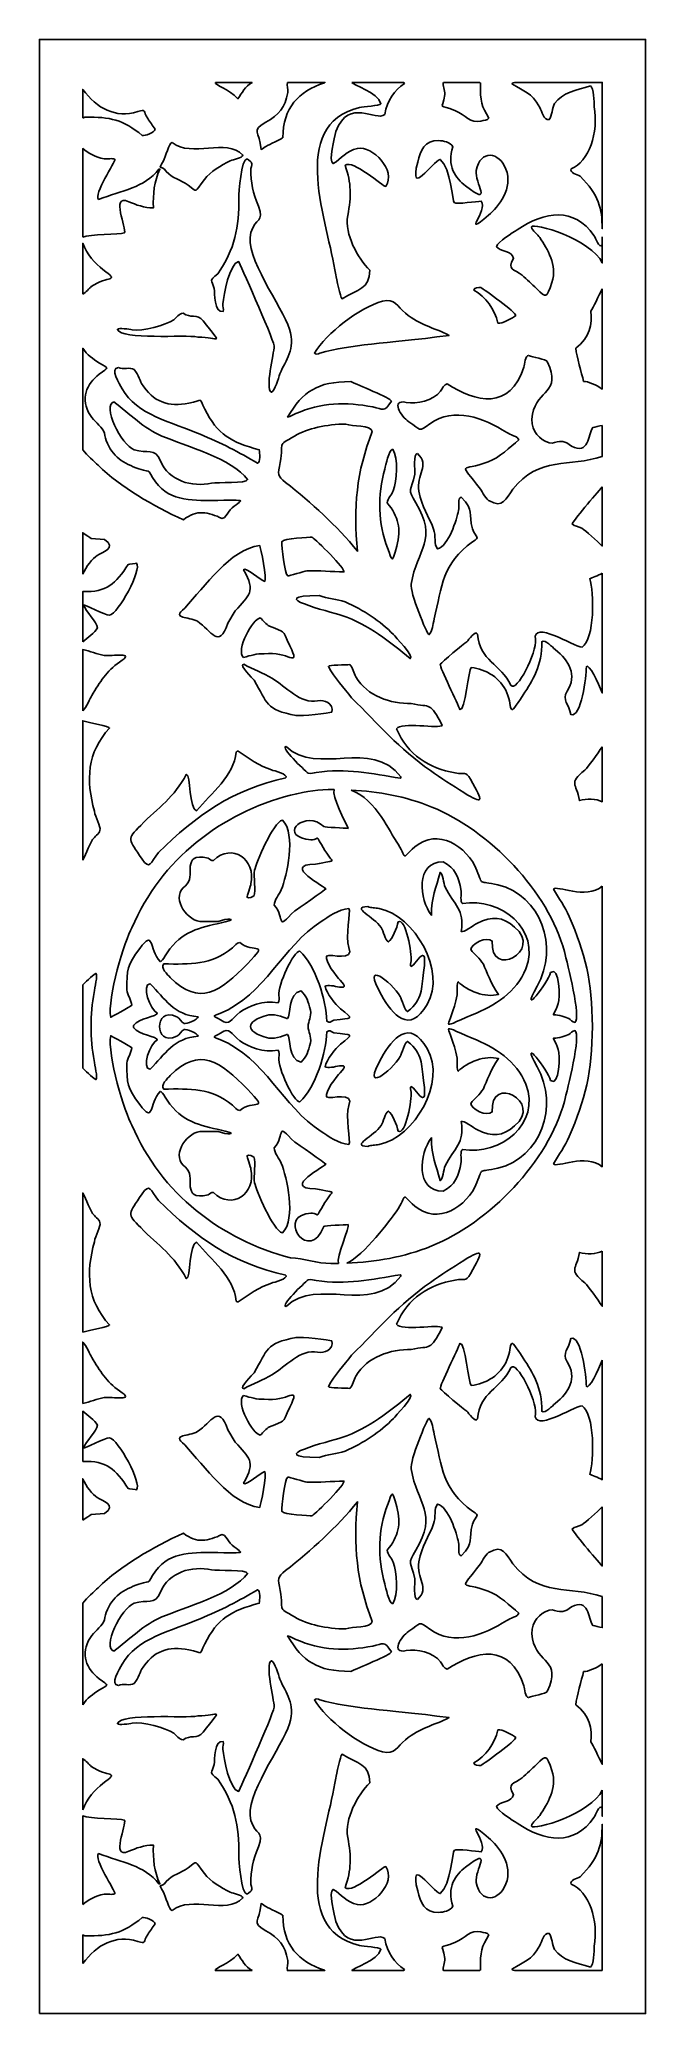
# Model space of a CAD drawing. Header units: centimetres. Extents: x -1.31 to 1.31, y -4.26 to 4.26.
import ezdxf

# ---------------------------------------------------------------- set-up
doc = ezdxf.new("R2010")
doc.units = ezdxf.units.CM
doc.header["$MEASUREMENT"] = 0
doc.layers.add('Layer 1', color=7, linetype='Continuous')

msp = doc.modelspace()

# ---------------------------------------------------------------- linework, layer by layer
at = {"layer": 'Layer 1', "color": 177}
for points, knots in [([(-1.30847, -4.26054), (-1.30847, -4.26054), (-1.30847, 4.26053), (-1.30847, 4.26053), (-1.30847, 4.26053), (-1.30847, 4.26053), (1.30847, 4.26053), (1.30847, 4.26053), (1.30847, 4.26053), (1.30847, 4.26053), (1.30847, -4.26054), (1.30847, -4.26054), (1.30847, -4.26054), (1.30847, -4.26054), (-1.30847, -4.26054), (-1.30847, -4.26054)], [0, 0, 0, 0, 0.2, 0.2, 0.2, 0.2, 0.4, 0.4, 0.4, 0.4, 0.6, 0.6, 0.6, 0.6, 1, 1, 1, 1]), ([(-1.12155, 3.92175), (-1.12155, 3.92175), (-1.12155, 4.0453), (-1.12155, 4.0453), (-1.12155, 4.0453), (-1.05875, 3.96192), (-0.9817, 3.91975), (-0.88407, 3.94933), (-0.88407, 3.94933), (-0.84569, 3.96095), (-0.86268, 3.95334), (-0.84117, 3.91974), (-0.84117, 3.91974), (-0.83095, 3.90377), (-0.81987, 3.8884), (-0.8092, 3.87273), (-0.8092, 3.87273), (-0.81238, 3.85964), (-0.85385, 3.84188), (-0.86472, 3.84662), (-0.86472, 3.84662), (-0.94754, 3.91516), (-1.00432, 3.92582), (-1.10949, 3.92582), (-1.10949, 3.92582), (-1.11308, 3.92499), (-1.1172, 3.92258), (-1.12155, 3.92175)], [0, 0, 0, 0, 0.125, 0.125, 0.125, 0.125, 0.25, 0.25, 0.25, 0.25, 0.375, 0.375, 0.375, 0.375, 0.5, 0.5, 0.5, 0.5, 0.625, 0.625, 0.625, 0.625, 0.75, 0.75, 0.75, 0.75, 1, 1, 1, 1]), ([(-0.54905, 4.07529), (-0.54905, 4.07529), (-0.39064, 4.07529), (-0.39064, 4.07529), (-0.39064, 4.07529), (-0.39063, 4.07455), (-0.39078, 4.07378), (-0.39116, 4.07293), (-0.39116, 4.07293), (-0.4206, 4.06056), (-0.43326, 4.02888), (-0.45173, 4.00503), (-0.45173, 4.00503), (-0.49088, 4.04629), (-0.55345, 4.06542), (-0.54905, 4.07529)], [0, 0, 0, 0, 0.2, 0.2, 0.2, 0.2, 0.4, 0.4, 0.4, 0.4, 0.6, 0.6, 0.6, 0.6, 1, 1, 1, 1]), ([(-0.2379, 4.07529), (-0.2379, 4.07529), (-0.07608, 4.07529), (-0.07608, 4.07529), (-0.07608, 4.07529), (-0.07643, 4.07444), (-0.07712, 4.0737), (-0.07825, 4.07293), (-0.07825, 4.07293), (-0.19048, 4.03624), (-0.25742, 3.96504), (-0.25742, 3.83704), (-0.25742, 3.83704), (-0.25879, 3.83243), (-0.32152, 3.80408), (-0.32808, 3.80049), (-0.32808, 3.80049), (-0.33586, 3.79623), (-0.34167, 3.78775), (-0.35163, 3.7857), (-0.35163, 3.7857), (-0.35784, 3.86756), (-0.39744, 3.86568), (-0.3306, 3.9032), (-0.3306, 3.9032), (-0.27339, 3.93531), (-0.24779, 3.96564), (-0.23639, 4.03201), (-0.23639, 4.03201), (-0.23398, 4.04605), (-0.24185, 4.06171), (-0.2379, 4.07529)], [0, 0, 0, 0, 0.1111111, 0.1111111, 0.1111111, 0.1111111, 0.2222222, 0.2222222, 0.2222222, 0.2222222, 0.3333333, 0.3333333, 0.3333333, 0.3333333, 0.4444444, 0.4444444, 0.4444444, 0.4444444, 0.5555556, 0.5555556, 0.5555556, 0.5555556, 0.6666667, 0.6666667, 0.6666667, 0.6666667, 0.7777778, 0.7777778, 0.7777778, 0.7777778, 1, 1, 1, 1]), ([(0.04057, 4.07529), (0.04057, 4.07529), (0.26464, 4.07529), (0.26464, 4.07529), (0.26464, 4.07529), (0.26618, 4.07409), (0.26715, 4.07273), (0.26744, 4.07119), (0.26744, 4.07119), (0.22493, 4.04068), (0.19419, 3.99988), (0.18248, 3.93714), (0.18248, 3.93714), (0.14343, 3.90253), (0.02928, 4.01303), (-0.02864, 3.86403), (-0.02864, 3.86403), (-0.03496, 3.83462), (-0.06203, 3.73432), (-0.04041, 3.72477), (-0.04041, 3.72477), (-0.00436, 3.74512), (0.01667, 3.78073), (0.06472, 3.79005), (0.06472, 3.79005), (0.1284, 3.80239), (0.23489, 3.69587), (0.18669, 3.6264), (0.18669, 3.6264), (0.17694, 3.62442), (0.04224, 3.74484), (0.01173, 3.71781), (0.01173, 3.71781), (0.03805, 3.63611), (0.03893, 3.58798), (0.02268, 3.5002), (0.02268, 3.5002), (0.00758, 3.41875), (0.06578, 3.31806), (0.11772, 3.26431), (0.11772, 3.26431), (0.11474, 3.18163), (0.06881, 3.18497), (-0.00172, 3.14158), (-0.00172, 3.14158), (-0.01053, 3.14666), (-0.02554, 3.22999), (-0.02947, 3.24516), (-0.02947, 3.24516), (-0.06088, 3.46619), (-0.23915, 3.89241), (0.07315, 3.96673), (0.07315, 3.96673), (0.09012, 3.97078), (0.16076, 3.97414), (0.16566, 3.98327), (0.16566, 3.98327), (0.15374, 4.03405), (0.0407, 4.06334), (0.04057, 4.07529)], [0, 0, 0, 0, 0.0625, 0.0625, 0.0625, 0.0625, 0.125, 0.125, 0.125, 0.125, 0.1875, 0.1875, 0.1875, 0.1875, 0.25, 0.25, 0.25, 0.25, 0.3125, 0.3125, 0.3125, 0.3125, 0.375, 0.375, 0.375, 0.375, 0.4375, 0.4375, 0.4375, 0.4375, 0.5, 0.5, 0.5, 0.5, 0.5625, 0.5625, 0.5625, 0.5625, 0.625, 0.625, 0.625, 0.625, 0.6875, 0.6875, 0.6875, 0.6875, 0.75, 0.75, 0.75, 0.75, 0.8125, 0.8125, 0.8125, 0.8125, 0.875, 0.875, 0.875, 0.875, 1, 1, 1, 1]), ([(0.43628, 4.07529), (0.43628, 4.07529), (0.59243, 4.07529), (0.59243, 4.07529), (0.59243, 4.07529), (0.59368, 4.07439), (0.59487, 4.07339), (0.59633, 4.07206), (0.59633, 4.07206), (0.59237, 3.99308), (0.60255, 3.97175), (0.63165, 3.92147), (0.63165, 3.92147), (0.62574, 3.91107), (0.60998, 3.91167), (0.59717, 3.90842), (0.59717, 3.90842), (0.55235, 3.89707), (0.53035, 3.9337), (0.48781, 3.95281), (0.48781, 3.95281), (0.413, 3.98641), (0.42927, 3.94764), (0.44156, 4.02245), (0.44156, 4.02245), (0.44483, 4.04236), (0.42895, 4.06166), (0.43628, 4.07529)], [0, 0, 0, 0, 0.125, 0.125, 0.125, 0.125, 0.25, 0.25, 0.25, 0.25, 0.375, 0.375, 0.375, 0.375, 0.5, 0.5, 0.5, 0.5, 0.625, 0.625, 0.625, 0.625, 0.75, 0.75, 0.75, 0.75, 1, 1, 1, 1]), ([(0.75122, 4.07529), (0.75122, 4.07529), (1.12154, 4.07529), (1.12154, 4.07529), (1.12154, 4.07529), (1.12154, 4.07529), (1.12154, 3.4435), (1.12154, 3.4435), (1.12154, 3.4435), (1.12046, 3.53086), (1.10824, 3.58973), (1.02615, 3.66993), (1.02615, 3.66993), (1.01308, 3.67903), (0.97957, 3.68378), (0.98745, 3.70212), (0.98745, 3.70212), (1.06315, 3.73251), (1.10723, 3.85902), (1.08671, 3.97021), (1.08671, 3.97021), (1.08745, 3.99014), (1.08383, 4.05274), (1.07073, 4.05987), (1.07073, 4.05987), (1.0109, 4.04128), (0.9478, 4.03125), (0.91595, 3.98415), (0.91595, 3.98415), (0.90368, 3.966), (0.90639, 3.93096), (0.8924, 3.91451), (0.8924, 3.91451), (0.86625, 3.9124), (0.86199, 3.95005), (0.85203, 3.96761), (0.85203, 3.96761), (0.81295, 4.03642), (0.78677, 4.03347), (0.73174, 4.06945), (0.73174, 4.06945), (0.73187, 4.07198), (0.7391, 4.07388), (0.75122, 4.07529)], [0, 0, 0, 0, 0.0833333, 0.0833333, 0.0833333, 0.0833333, 0.1666667, 0.1666667, 0.1666667, 0.1666667, 0.25, 0.25, 0.25, 0.25, 0.3333333, 0.3333333, 0.3333333, 0.3333333, 0.4166667, 0.4166667, 0.4166667, 0.4166667, 0.5, 0.5, 0.5, 0.5, 0.5833333, 0.5833333, 0.5833333, 0.5833333, 0.6666667, 0.6666667, 0.6666667, 0.6666667, 0.75, 0.75, 0.75, 0.75, 0.8333333, 0.8333333, 0.8333333, 0.8333333, 1, 1, 1, 1]), ([(-0.73518, 3.81528), (-0.65109, 3.74831), (-0.50192, 3.83809), (-0.42985, 3.76132), (-0.42985, 3.76132), (-0.43337, 3.74703), (-0.47121, 3.74382), (-0.48453, 3.73695), (-0.48453, 3.73695), (-0.52529, 3.71595), (-0.56905, 3.6911), (-0.59639, 3.65599), (-0.59639, 3.65599), (-0.64176, 3.59775), (-0.62379, 3.60079), (-0.66705, 3.63163), (-0.66705, 3.63163), (-0.69939, 3.65467), (-0.73316, 3.66173), (-0.76126, 3.69082), (-0.76126, 3.69082), (-0.78355, 3.72498), (-0.79983, 3.68842), (-0.77303, 3.73608), (-0.77303, 3.73608), (-0.76408, 3.75203), (-0.74952, 3.81528), (-0.73518, 3.81528)], [0, 0, 0, 0, 0.125, 0.125, 0.125, 0.125, 0.25, 0.25, 0.25, 0.25, 0.375, 0.375, 0.375, 0.375, 0.5, 0.5, 0.5, 0.5, 0.625, 0.625, 0.625, 0.625, 0.75, 0.75, 0.75, 0.75, 1, 1, 1, 1]), ([(-1.12155, 3.40767), (-1.12155, 3.40767), (-1.12155, 3.78959), (-1.12155, 3.78959), (-1.12155, 3.78959), (-1.09673, 3.76904), (-1.06661, 3.75339), (-1.02958, 3.74565), (-1.02958, 3.74565), (-1.01428, 3.74246), (-0.9949, 3.75), (-0.98248, 3.74304), (-0.98248, 3.74304), (-0.97944, 3.73355), (-1.07676, 3.59083), (-1.05314, 3.56982), (-1.05314, 3.56982), (-0.9532, 3.60923), (-0.85449, 3.61981), (-0.79322, 3.70039), (-0.79322, 3.70039), (-0.79322, 3.70039), (-0.78817, 3.70039), (-0.78817, 3.70039), (-0.78817, 3.70039), (-0.81378, 3.64841), (-0.81866, 3.59419), (-0.81677, 3.53328), (-0.81677, 3.53328), (-0.8557, 3.53344), (-0.89213, 3.54686), (-0.92275, 3.56026), (-0.92275, 3.56026), (-1.00505, 3.59624), (-0.92873, 3.44266), (-0.9421, 3.42534), (-0.9421, 3.42534), (-0.96269, 3.41967), (-1.09216, 3.42002), (-1.12155, 3.40767)], [0, 0, 0, 0, 0.0909091, 0.0909091, 0.0909091, 0.0909091, 0.1818182, 0.1818182, 0.1818182, 0.1818182, 0.2727273, 0.2727273, 0.2727273, 0.2727273, 0.3636364, 0.3636364, 0.3636364, 0.3636364, 0.4545455, 0.4545455, 0.4545455, 0.4545455, 0.5454545, 0.5454545, 0.5454545, 0.5454545, 0.6363636, 0.6363636, 0.6363636, 0.6363636, 0.7272727, 0.7272727, 0.7272727, 0.7272727, 0.8181818, 0.8181818, 0.8181818, 0.8181818, 1, 1, 1, 1]), ([(0.41464, 3.82399), (0.43639, 3.82291), (0.46516, 3.81904), (0.47689, 3.79701), (0.47689, 3.79701), (0.44895, 3.7161), (0.48691, 3.66227), (0.53155, 3.62814), (0.53155, 3.62814), (0.6539, 3.53463), (0.56821, 3.64309), (0.57781, 3.6943), (0.57781, 3.6943), (0.59551, 3.78859), (0.6765, 3.7751), (0.70567, 3.70126), (0.70567, 3.70126), (0.73809, 3.61917), (0.6739, 3.53798), (0.63082, 3.50193), (0.63082, 3.50193), (0.50859, 3.39971), (0.63105, 3.52398), (0.59884, 3.56199), (0.59884, 3.56199), (0.58128, 3.56192), (0.49368, 3.54818), (0.48194, 3.55678), (0.48194, 3.55678), (0.47542, 3.56045), (0.46768, 3.70474), (0.42221, 3.74304), (0.42221, 3.74304), (0.38917, 3.73511), (0.28461, 3.57368), (0.32464, 3.73085), (0.32464, 3.73085), (0.33733, 3.78068), (0.3537, 3.82501), (0.41464, 3.82399)], [0, 0, 0, 0, 0.0909091, 0.0909091, 0.0909091, 0.0909091, 0.1818182, 0.1818182, 0.1818182, 0.1818182, 0.2727273, 0.2727273, 0.2727273, 0.2727273, 0.3636364, 0.3636364, 0.3636364, 0.3636364, 0.4545455, 0.4545455, 0.4545455, 0.4545455, 0.5454545, 0.5454545, 0.5454545, 0.5454545, 0.6363636, 0.6363636, 0.6363636, 0.6363636, 0.7272727, 0.7272727, 0.7272727, 0.7272727, 0.8181818, 0.8181818, 0.8181818, 0.8181818, 1, 1, 1, 1]), ([(-0.41135, 3.74565), (-0.38914, 3.72554), (-0.3889, 3.73209), (-0.39537, 3.70301), (-0.39537, 3.70301), (-0.39636, 3.63942), (-0.38639, 3.60115), (-0.3634, 3.54111), (-0.3634, 3.54111), (-0.33624, 3.47011), (-0.37567, 3.49284), (-0.39537, 3.42707), (-0.39537, 3.42707), (-0.42643, 3.32339), (-0.25862, 3.1065), (-0.22882, 3.01016), (-0.22882, 3.01016), (-0.20133, 2.92127), (-0.24508, 2.87884), (-0.27004, 2.81779), (-0.27004, 2.81779), (-0.27861, 2.79685), (-0.28995, 2.74684), (-0.30705, 2.73771), (-0.30705, 2.73771), (-0.33587, 2.75326), (-0.29527, 2.90355), (-0.29527, 2.93792), (-0.29527, 2.93792), (-0.30465, 2.9848), (-0.44802, 3.30157), (-0.44836, 3.30174), (-0.44836, 3.30174), (-0.48937, 3.29322), (-0.51166, 3.15946), (-0.51734, 3.11983), (-0.51734, 3.11983), (-0.51913, 3.10729), (-0.50942, 3.09774), (-0.51564, 3.08588), (-0.51564, 3.08588), (-0.55477, 3.07913), (-0.55187, 3.1663), (-0.55349, 3.18511), (-0.55349, 3.18511), (-0.565, 3.22587), (-0.58032, 3.21495), (-0.53836, 3.24952), (-0.53836, 3.24952), (-0.46452, 3.35339), (-0.44726, 3.45221), (-0.44752, 3.57591), (-0.44752, 3.57591), (-0.44756, 3.59905), (-0.43819, 3.74565), (-0.41135, 3.74565)], [0, 0, 0, 0, 0.0666667, 0.0666667, 0.0666667, 0.0666667, 0.1333333, 0.1333333, 0.1333333, 0.1333333, 0.2, 0.2, 0.2, 0.2, 0.2666667, 0.2666667, 0.2666667, 0.2666667, 0.3333333, 0.3333333, 0.3333333, 0.3333333, 0.4, 0.4, 0.4, 0.4, 0.4666667, 0.4666667, 0.4666667, 0.4666667, 0.5333333, 0.5333333, 0.5333333, 0.5333333, 0.6, 0.6, 0.6, 0.6, 0.6666667, 0.6666667, 0.6666667, 0.6666667, 0.7333333, 0.7333333, 0.7333333, 0.7333333, 0.8, 0.8, 0.8, 0.8, 0.8666667, 0.8666667, 0.8666667, 0.8666667, 1, 1, 1, 1]), ([(1.12154, 3.40903), (1.12154, 3.40903), (1.12154, 3.29595), (1.12154, 3.29595), (1.12154, 3.29595), (1.07474, 3.39714), (0.82262, 3.47275), (0.81586, 3.45145), (0.81586, 3.45145), (0.82003, 3.43393), (0.84284, 3.41989), (0.85203, 3.40532), (0.85203, 3.40532), (0.88354, 3.35537), (0.92944, 3.28837), (0.90418, 3.21209), (0.90418, 3.21209), (0.88095, 3.14194), (0.88125, 3.1433), (0.83773, 3.18511), (0.83773, 3.18511), (0.81736, 3.20467), (0.79676, 3.22405), (0.77548, 3.24255), (0.77548, 3.24255), (0.74067, 3.27285), (0.70822, 3.26328), (0.73847, 3.31567), (0.73847, 3.31567), (0.73409, 3.34894), (0.67787, 3.34447), (0.66529, 3.36614), (0.66529, 3.36614), (0.66917, 3.3875), (0.73556, 3.42659), (0.75447, 3.43926), (0.75447, 3.43926), (0.87347, 3.51916), (0.99933, 3.53875), (1.08587, 3.41402), (1.08587, 3.41402), (1.09295, 3.4038), (1.108, 3.3586), (1.12118, 3.37225), (1.12118, 3.37225), (1.1213, 3.3851), (1.12144, 3.39733), (1.12154, 3.40903)], [0, 0, 0, 0, 0.0769231, 0.0769231, 0.0769231, 0.0769231, 0.1538462, 0.1538462, 0.1538462, 0.1538462, 0.2307692, 0.2307692, 0.2307692, 0.2307692, 0.3076923, 0.3076923, 0.3076923, 0.3076923, 0.3846154, 0.3846154, 0.3846154, 0.3846154, 0.4615385, 0.4615385, 0.4615385, 0.4615385, 0.5384615, 0.5384615, 0.5384615, 0.5384615, 0.6153846, 0.6153846, 0.6153846, 0.6153846, 0.6923077, 0.6923077, 0.6923077, 0.6923077, 0.7692308, 0.7692308, 0.7692308, 0.7692308, 0.8461538, 0.8461538, 0.8461538, 0.8461538, 1, 1, 1, 1]), ([(-1.12155, 3.1609), (-1.12155, 3.1609), (-1.12155, 3.38109), (-1.12155, 3.38109), (-1.12155, 3.38109), (-1.1058, 3.33453), (-1.06638, 3.29124), (-1.03463, 3.26779), (-1.03463, 3.26779), (-0.95759, 3.21091), (-1.01384, 3.24322), (-1.0851, 3.19382), (-1.0851, 3.19382), (-1.09321, 3.18656), (-1.10862, 3.16841), (-1.12155, 3.1609)], [0, 0, 0, 0, 0.2, 0.2, 0.2, 0.2, 0.4, 0.4, 0.4, 0.4, 0.6, 0.6, 0.6, 0.6, 1, 1, 1, 1]), ([(0.59717, 3.19032), (0.61116, 3.18177), (0.75206, 3.08208), (0.74774, 3.06848), (0.74774, 3.06848), (0.73824, 3.06125), (0.68574, 3.03079), (0.67118, 3.03627), (0.67118, 3.03627), (0.65735, 3.09622), (0.61717, 3.15047), (0.56772, 3.17815), (0.56772, 3.17815), (0.5684, 3.19109), (0.58688, 3.18867), (0.59717, 3.19032)], [0, 0, 0, 0, 0.2, 0.2, 0.2, 0.2, 0.4, 0.4, 0.4, 0.4, 0.6, 0.6, 0.6, 0.6, 1, 1, 1, 1]), ([(1.12154, 3.18454), (1.12154, 3.18454), (1.12154, 2.75121), (1.12154, 2.75121), (1.12154, 2.75121), (1.09908, 2.76813), (1.05784, 2.78553), (1.04128, 2.78472), (1.04128, 2.78472), (1.03162, 2.81994), (1.0114, 2.89232), (1.0068, 2.92746), (1.0068, 2.92746), (1.07002, 2.97566), (1.07827, 3.03158), (1.07241, 3.08763), (1.07241, 3.08763), (1.0819, 3.10217), (1.10626, 3.15303), (1.12154, 3.18454)], [0, 0, 0, 0, 0.1666667, 0.1666667, 0.1666667, 0.1666667, 0.3333333, 0.3333333, 0.3333333, 0.3333333, 0.5, 0.5, 0.5, 0.5, 0.6666667, 0.6666667, 0.6666667, 0.6666667, 1, 1, 1, 1]), ([(-0.68807, 3.07891), (-0.65881, 3.05666), (-0.62564, 3.0766), (-0.60229, 3.04671), (-0.60229, 3.04671), (-0.51292, 2.93227), (-0.53235, 2.97622), (-0.62415, 2.97622), (-0.62415, 2.97622), (-0.67973, 2.98708), (-0.95688, 2.96231), (-0.97154, 3.00929), (-0.97154, 3.00929), (-0.9665, 3.01744), (-0.91904, 3.00929), (-0.90846, 3.00754), (-0.90846, 3.00754), (-0.86253, 2.99995), (-0.76433, 3.0273), (-0.72845, 3.05106), (-0.72845, 3.05106), (-0.71585, 3.05943), (-0.70694, 3.07817), (-0.68807, 3.07891)], [0, 0, 0, 0, 0.1428571, 0.1428571, 0.1428571, 0.1428571, 0.2857143, 0.2857143, 0.2857143, 0.2857143, 0.4285714, 0.4285714, 0.4285714, 0.4285714, 0.5714286, 0.5714286, 0.5714286, 0.5714286, 0.7142857, 0.7142857, 0.7142857, 0.7142857, 1, 1, 1, 1]), ([(0.17239, 3.13114), (0.22637, 3.14543), (0.2367, 3.10783), (0.27165, 3.07891), (0.27165, 3.07891), (0.33772, 3.02426), (0.39138, 3.01937), (0.46005, 2.98317), (0.46005, 2.98317), (0.17005, 2.94461), (0.04334, 2.94684), (-0.09844, 2.90658), (-0.09844, 2.90658), (-0.1053, 2.903), (-0.11603, 2.89966), (-0.12115, 2.90658), (-0.12115, 2.90658), (-0.07044, 2.99251), (0.07337, 3.10211), (0.17239, 3.13114)], [0, 0, 0, 0, 0.1666667, 0.1666667, 0.1666667, 0.1666667, 0.3333333, 0.3333333, 0.3333333, 0.3333333, 0.5, 0.5, 0.5, 0.5, 0.6666667, 0.6666667, 0.6666667, 0.6666667, 1, 1, 1, 1]), ([(-1.12155, 2.48977), (-1.12155, 2.48977), (-1.12155, 2.92772), (-1.12155, 2.92772), (-1.12155, 2.92772), (-1.1038, 2.90031), (-1.07754, 2.88066), (-1.04977, 2.86392), (-1.04977, 2.86392), (-1.00797, 2.83875), (-1.00664, 2.84839), (-1.05061, 2.81519), (-1.05061, 2.81519), (-1.10337, 2.77531), (-1.13628, 2.70896), (-1.08846, 2.63761), (-1.08846, 2.63761), (-1.07285, 2.61433), (-1.04514, 2.59334), (-1.03211, 2.57147), (-1.03211, 2.57147), (-1.02479, 2.55919), (-1.02595, 2.54356), (-1.02033, 2.52881), (-1.02033, 2.52881), (-0.99418, 2.46035), (-0.94445, 2.42889), (-0.87986, 2.40782), (-0.87986, 2.40782), (-0.81492, 2.38665), (-0.85055, 2.41223), (-0.80752, 2.35125), (-0.80752, 2.35125), (-0.74419, 2.26149), (-0.63381, 2.27094), (-0.53836, 2.27117), (-0.53836, 2.27117), (-0.38305, 2.27156), (-0.44846, 2.27754), (-0.49293, 2.21983), (-0.49293, 2.21983), (-0.49982, 2.21089), (-0.50557, 2.19455), (-0.519, 2.19284), (-0.519, 2.19284), (-0.5811, 2.21937), (-0.62922, 2.23537), (-0.68641, 2.18674), (-0.68641, 2.18674), (-0.81912, 2.24787), (-0.95553, 2.32608), (-1.05482, 2.42262), (-1.05482, 2.42262), (-1.07207, 2.4394), (-1.10264, 2.46487), (-1.12155, 2.48977)], [0, 0, 0, 0, 0.0666667, 0.0666667, 0.0666667, 0.0666667, 0.1333333, 0.1333333, 0.1333333, 0.1333333, 0.2, 0.2, 0.2, 0.2, 0.2666667, 0.2666667, 0.2666667, 0.2666667, 0.3333333, 0.3333333, 0.3333333, 0.3333333, 0.4, 0.4, 0.4, 0.4, 0.4666667, 0.4666667, 0.4666667, 0.4666667, 0.5333333, 0.5333333, 0.5333333, 0.5333333, 0.6, 0.6, 0.6, 0.6, 0.6666667, 0.6666667, 0.6666667, 0.6666667, 0.7333333, 0.7333333, 0.7333333, 0.7333333, 0.8, 0.8, 0.8, 0.8, 0.8666667, 0.8666667, 0.8666667, 0.8666667, 1, 1, 1, 1]), ([(-0.9665, 2.84478), (-0.95024, 2.83478), (-0.91648, 2.84745), (-0.90004, 2.83607), (-0.90004, 2.83607), (-0.88999, 2.82911), (-0.87488, 2.78866), (-0.86724, 2.77601), (-0.86724, 2.77601), (-0.81731, 2.69335), (-0.75097, 2.67376), (-0.66284, 2.69071), (-0.66284, 2.69071), (-0.59897, 2.70299), (-0.62192, 2.72009), (-0.59472, 2.66547), (-0.59472, 2.66547), (-0.54034, 2.55626), (-0.48148, 2.52119), (-0.3592, 2.48965), (-0.3592, 2.48965), (-0.35782, 2.47627), (-0.35191, 2.43366), (-0.36761, 2.43133), (-0.36761, 2.43133), (-0.44457, 2.47871), (-0.52733, 2.52004), (-0.61491, 2.55668), (-0.61491, 2.55668), (-0.7363, 2.60745), (-0.89, 2.64175), (-0.95135, 2.75251), (-0.95135, 2.75251), (-0.96256, 2.77273), (-1.00736, 2.84174), (-0.9665, 2.84478)], [0, 0, 0, 0, 0.1, 0.1, 0.1, 0.1, 0.2, 0.2, 0.2, 0.2, 0.3, 0.3, 0.3, 0.3, 0.4, 0.4, 0.4, 0.4, 0.5, 0.5, 0.5, 0.5, 0.6, 0.6, 0.6, 0.6, 0.7, 0.7, 0.7, 0.7, 0.8, 0.8, 0.8, 0.8, 1, 1, 1, 1]), ([(1.12154, 2.59458), (1.12154, 2.59458), (1.12154, 2.46101), (1.12154, 2.46101), (1.12154, 2.46101), (0.98286, 2.41289), (0.84622, 2.46308), (0.73595, 2.31904), (0.73595, 2.31904), (0.70527, 2.27895), (0.69258, 2.23434), (0.63417, 2.26944), (0.63417, 2.26944), (0.62363, 2.26944), (0.60267, 2.31047), (0.59549, 2.31991), (0.59549, 2.31991), (0.50178, 2.44321), (0.5098, 2.39263), (0.62912, 2.43741), (0.62912, 2.43741), (0.67692, 2.45536), (0.7242, 2.50063), (0.76118, 2.5323), (0.76118, 2.5323), (0.75845, 2.5464), (0.72132, 2.55579), (0.70903, 2.56364), (0.70903, 2.56364), (0.60998, 2.62685), (0.48173, 2.67701), (0.37679, 2.60106), (0.37679, 2.60106), (0.32706, 2.56507), (0.34034, 2.57449), (0.28595, 2.61063), (0.28595, 2.61063), (0.25268, 2.63274), (0.20534, 2.70865), (0.27501, 2.69419), (0.27501, 2.69419), (0.32034, 2.68479), (0.39203, 2.70155), (0.42305, 2.74207), (0.42305, 2.74207), (0.43032, 2.75157), (0.43859, 2.77252), (0.45249, 2.77427), (0.45249, 2.77427), (0.57285, 2.69315), (0.72668, 2.66008), (0.78305, 2.84652), (0.78305, 2.84652), (0.78648, 2.85784), (0.78873, 2.89699), (0.80324, 2.89699), (0.80324, 2.89699), (0.81929, 2.8866), (0.87902, 2.88288), (0.88567, 2.86828), (0.88567, 2.86828), (0.94722, 2.73318), (0.84191, 2.75139), (0.82007, 2.64284), (0.82007, 2.64284), (0.80792, 2.58243), (0.84087, 2.54485), (0.87558, 2.5262), (0.87558, 2.5262), (0.9243, 2.50002), (0.92534, 2.55268), (0.98914, 2.50532), (0.98914, 2.50532), (1.06221, 2.46447), (1.06078, 2.55382), (1.08082, 2.5854), (1.08082, 2.5854), (1.09071, 2.5866), (1.10882, 2.59302), (1.12154, 2.59458)], [0, 0, 0, 0, 0.047619, 0.047619, 0.047619, 0.047619, 0.0952381, 0.0952381, 0.0952381, 0.0952381, 0.1428571, 0.1428571, 0.1428571, 0.1428571, 0.1904762, 0.1904762, 0.1904762, 0.1904762, 0.2380952, 0.2380952, 0.2380952, 0.2380952, 0.2857143, 0.2857143, 0.2857143, 0.2857143, 0.3333333, 0.3333333, 0.3333333, 0.3333333, 0.3809524, 0.3809524, 0.3809524, 0.3809524, 0.4285714, 0.4285714, 0.4285714, 0.4285714, 0.4761905, 0.4761905, 0.4761905, 0.4761905, 0.5238095, 0.5238095, 0.5238095, 0.5238095, 0.5714286, 0.5714286, 0.5714286, 0.5714286, 0.6190476, 0.6190476, 0.6190476, 0.6190476, 0.6666667, 0.6666667, 0.6666667, 0.6666667, 0.7142857, 0.7142857, 0.7142857, 0.7142857, 0.7619048, 0.7619048, 0.7619048, 0.7619048, 0.8095238, 0.8095238, 0.8095238, 0.8095238, 0.8571429, 0.8571429, 0.8571429, 0.8571429, 0.9047619, 0.9047619, 0.9047619, 0.9047619, 1, 1, 1, 1]), ([(0.03529, 2.78385), (0.06293, 2.77061), (0.20946, 2.71288), (0.21108, 2.69942), (0.21108, 2.69942), (0.17876, 2.64806), (0.17614, 2.66496), (0.13033, 2.67418), (0.13033, 2.67418), (0.01776, 2.69682), (-0.09563, 2.69322), (-0.20191, 2.64545), (-0.20191, 2.64545), (-0.21276, 2.64058), (-0.22375, 2.63208), (-0.23723, 2.63066), (-0.23723, 2.63066), (-0.17052, 2.74197), (-0.10927, 2.78353), (0.03529, 2.78385)], [0, 0, 0, 0, 0.1666667, 0.1666667, 0.1666667, 0.1666667, 0.3333333, 0.3333333, 0.3333333, 0.3333333, 0.5, 0.5, 0.5, 0.5, 0.6666667, 0.6666667, 0.6666667, 0.6666667, 1, 1, 1, 1]), ([(-0.98669, 2.69594), (-1.03867, 2.68509), (-0.95746, 2.50865), (-0.8992, 2.48965), (-0.8992, 2.48965), (-0.84278, 2.47125), (-0.81124, 2.50045), (-0.78649, 2.44177), (-0.78649, 2.44177), (-0.74972, 2.3546), (-0.65027, 2.32732), (-0.56528, 2.34516), (-0.56528, 2.34516), (-0.54108, 2.35024), (-0.41254, 2.3431), (-0.40967, 2.36083), (-0.40967, 2.36083), (-0.47753, 2.45118), (-0.67436, 2.50447), (-0.7806, 2.54883), (-0.7806, 2.54883), (-0.85641, 2.5805), (-0.92037, 2.64591), (-0.98669, 2.69594)], [0, 0, 0, 0, 0.1428571, 0.1428571, 0.1428571, 0.1428571, 0.2857143, 0.2857143, 0.2857143, 0.2857143, 0.4285714, 0.4285714, 0.4285714, 0.4285714, 0.5714286, 0.5714286, 0.5714286, 0.5714286, 0.7142857, 0.7142857, 0.7142857, 0.7142857, 1, 1, 1, 1]), ([(0.0151, 2.60019), (0.0391, 2.58792), (0.12624, 2.59781), (0.12781, 2.56798), (0.12781, 2.56798), (0.06167, 2.3958), (0.04478, 2.23831), (0.06525, 2.05116), (0.06525, 2.05116), (-0.02693, 2.16482), (-0.13324, 2.25878), (-0.24565, 2.34864), (-0.24565, 2.34864), (-0.2829, 2.37843), (-0.27901, 2.38137), (-0.2692, 2.43481), (-0.2692, 2.43481), (-0.25206, 2.52806), (-0.28641, 2.50237), (-0.20695, 2.54883), (-0.20695, 2.54883), (-0.15046, 2.58187), (-0.06872, 2.60019), (0.0151, 2.60019)], [0, 0, 0, 0, 0.1428571, 0.1428571, 0.1428571, 0.1428571, 0.2857143, 0.2857143, 0.2857143, 0.2857143, 0.4285714, 0.4285714, 0.4285714, 0.4285714, 0.5714286, 0.5714286, 0.5714286, 0.5714286, 0.7142857, 0.7142857, 0.7142857, 0.7142857, 1, 1, 1, 1]), ([(0.21697, 2.4914), (0.24211, 2.45198), (0.23488, 2.35474), (0.21866, 2.31208), (0.21866, 2.31208), (0.21241, 2.29563), (0.19502, 2.27967), (0.19342, 2.26073), (0.19342, 2.26073), (0.24141, 2.19939), (0.25392, 2.14915), (0.23464, 2.07359), (0.23464, 2.07359), (0.21329, 1.98994), (0.21533, 2.0126), (0.19426, 2.06576), (0.19426, 2.06576), (0.15497, 2.16489), (0.15028, 2.29679), (0.18248, 2.40609), (0.18248, 2.40609), (0.18749, 2.42306), (0.19938, 2.48774), (0.21697, 2.4914)], [0, 0, 0, 0, 0.1428571, 0.1428571, 0.1428571, 0.1428571, 0.2857143, 0.2857143, 0.2857143, 0.2857143, 0.4285714, 0.4285714, 0.4285714, 0.4285714, 0.5714286, 0.5714286, 0.5714286, 0.5714286, 0.7142857, 0.7142857, 0.7142857, 0.7142857, 1, 1, 1, 1]), ([(0.3238, 2.4731), (0.38034, 2.42333), (0.31643, 2.38155), (0.32969, 2.31035), (0.32969, 2.31035), (0.34301, 2.2388), (0.37181, 2.20636), (0.3936, 2.14671), (0.3936, 2.14671), (0.40362, 2.11932), (0.39349, 2.08119), (0.41044, 2.0614), (0.41044, 2.0614), (0.45716, 2.07411), (0.49326, 2.18755), (0.50128, 2.22765), (0.50128, 2.22765), (0.50416, 2.24205), (0.49667, 2.28279), (0.51221, 2.2851), (0.51221, 2.2851), (0.57212, 2.22535), (0.54061, 2.21661), (0.56183, 2.14757), (0.56183, 2.14757), (0.57493, 2.10499), (0.59759, 2.11751), (0.56183, 2.09187), (0.56183, 2.09187), (0.43158, 1.99845), (0.42877, 1.9005), (0.39614, 1.75937), (0.39614, 1.75937), (0.3899, 1.73239), (0.38899, 1.70886), (0.37427, 1.69148), (0.37427, 1.69148), (0.3639, 1.69177), (0.29023, 1.87699), (0.29604, 1.90996), (0.29604, 1.90996), (0.32274, 2.06163), (0.41433, 2.10111), (0.31623, 2.26073), (0.31623, 2.26073), (0.27902, 2.32126), (0.29589, 2.31058), (0.31286, 2.38432), (0.31286, 2.38432), (0.3132, 2.40079), (0.30407, 2.4731), (0.3238, 2.4731)], [0, 0, 0, 0, 0.0714286, 0.0714286, 0.0714286, 0.0714286, 0.1428571, 0.1428571, 0.1428571, 0.1428571, 0.2142857, 0.2142857, 0.2142857, 0.2142857, 0.2857143, 0.2857143, 0.2857143, 0.2857143, 0.3571429, 0.3571429, 0.3571429, 0.3571429, 0.4285714, 0.4285714, 0.4285714, 0.4285714, 0.5, 0.5, 0.5, 0.5, 0.5714286, 0.5714286, 0.5714286, 0.5714286, 0.6428571, 0.6428571, 0.6428571, 0.6428571, 0.7142857, 0.7142857, 0.7142857, 0.7142857, 0.7857143, 0.7857143, 0.7857143, 0.7857143, 0.8571429, 0.8571429, 0.8571429, 0.8571429, 1, 1, 1, 1]), ([(1.12154, 2.32908), (1.12154, 2.32908), (1.12154, 2.07394), (1.12154, 2.07394), (1.12154, 2.07394), (1.10045, 2.09351), (1.04805, 2.14206), (1.03287, 2.15106), (1.03287, 2.15106), (1.01946, 2.15901), (1.00195, 2.15851), (0.99166, 2.16934), (0.99166, 2.16934), (0.993, 2.1787), (1.09338, 2.29799), (1.12154, 2.32908)], [0, 0, 0, 0, 0.2, 0.2, 0.2, 0.2, 0.4, 0.4, 0.4, 0.4, 0.6, 0.6, 0.6, 0.6, 1, 1, 1, 1]), ([(-1.12155, 1.95186), (-1.12155, 1.95186), (-1.12155, 2.13108), (-1.12155, 2.13108), (-1.12155, 2.13108), (-1.10816, 2.12303), (-1.09012, 2.10924), (-1.08594, 2.10666), (-1.08594, 2.10666), (-1.08594, 2.10666), (-1.02706, 2.10231), (-1.02706, 2.10231), (-1.02706, 2.10231), (-0.97339, 2.06337), (-1.03704, 2.04808), (-1.05902, 2.03355), (-1.05902, 2.03355), (-1.07901, 2.02033), (-1.10725, 1.98601), (-1.12155, 1.95186)], [0, 0, 0, 0, 0.1666667, 0.1666667, 0.1666667, 0.1666667, 0.3333333, 0.3333333, 0.3333333, 0.3333333, 0.5, 0.5, 0.5, 0.5, 0.6666667, 0.6666667, 0.6666667, 0.6666667, 1, 1, 1, 1]), ([(-0.35752, 2.0762), (-0.35289, 2.07074), (-0.32641, 1.9261), (-0.33564, 1.92127), (-0.33564, 1.92127), (-0.3515, 1.92525), (-0.41839, 1.98556), (-0.42733, 1.97175), (-0.42733, 1.97175), (-0.37147, 1.87296), (-0.40362, 1.86316), (-0.4635, 1.79419), (-0.4635, 1.79419), (-0.4635, 1.79419), (-0.49462, 1.74109), (-0.49462, 1.74109), (-0.49462, 1.74109), (-0.53405, 1.62298), (-0.56598, 1.71035), (-0.62667, 1.74893), (-0.62667, 1.74893), (-0.6617, 1.77119), (-0.74217, 1.75559), (-0.68135, 1.80638), (-0.68135, 1.80638), (-0.59431, 1.89914), (-0.48479, 2.06064), (-0.35752, 2.0762)], [0, 0, 0, 0, 0.125, 0.125, 0.125, 0.125, 0.25, 0.25, 0.25, 0.25, 0.375, 0.375, 0.375, 0.375, 0.5, 0.5, 0.5, 0.5, 0.625, 0.625, 0.625, 0.625, 0.75, 0.75, 0.75, 0.75, 1, 1, 1, 1]), ([(-0.13125, 2.11189), (-0.11124, 2.10007), (0.01325, 1.97351), (0.0067, 1.96218), (0.0067, 1.96218), (-0.04754, 1.96415), (-0.09956, 1.96741), (-0.15396, 1.96741), (-0.15396, 1.96741), (-0.16661, 1.9648), (-0.23009, 1.94369), (-0.23639, 1.94563), (-0.23639, 1.94563), (-0.25079, 1.95299), (-0.26125, 2.0716), (-0.26247, 2.09274), (-0.26247, 2.09274), (-0.25492, 2.10823), (-0.14373, 2.11189), (-0.13125, 2.11189)], [0, 0, 0, 0, 0.1666667, 0.1666667, 0.1666667, 0.1666667, 0.3333333, 0.3333333, 0.3333333, 0.3333333, 0.5, 0.5, 0.5, 0.5, 0.6666667, 0.6666667, 0.6666667, 0.6666667, 1, 1, 1, 1]), ([(-1.12155, 1.66059), (-1.12155, 1.66059), (-1.12155, 1.87725), (-1.12155, 1.87725), (-1.12155, 1.87725), (-1.01917, 1.87368), (-0.97876, 1.91134), (-0.92528, 1.99439), (-0.92528, 1.99439), (-0.92233, 1.99614), (-0.89238, 1.99933), (-0.88911, 1.9996), (-0.88911, 1.9996), (-0.86538, 1.97197), (-0.96796, 1.78189), (-1.00603, 1.77591), (-1.00603, 1.77591), (-1.02551, 1.77285), (-1.11448, 1.82518), (-1.11874, 1.81857), (-1.11874, 1.81857), (-1.10754, 1.79279), (-1.05993, 1.74422), (-1.05818, 1.72107), (-1.05818, 1.72107), (-1.06897, 1.6989), (-1.10042, 1.67866), (-1.12155, 1.66059)], [0, 0, 0, 0, 0.125, 0.125, 0.125, 0.125, 0.25, 0.25, 0.25, 0.25, 0.375, 0.375, 0.375, 0.375, 0.5, 0.5, 0.5, 0.5, 0.625, 0.625, 0.625, 0.625, 0.75, 0.75, 0.75, 0.75, 1, 1, 1, 1]), ([(1.12154, 1.95619), (1.12154, 1.95619), (1.12154, 1.44007), (1.12154, 1.44007), (1.12154, 1.44007), (1.10556, 1.48235), (1.06318, 1.57058), (1.05306, 1.55308), (1.05306, 1.55308), (1.05306, 1.5116), (1.03063, 1.3293), (0.98577, 1.3468), (0.98577, 1.3468), (0.97897, 1.39014), (0.94639, 1.40996), (0.96979, 1.4469), (0.96979, 1.4469), (1.01452, 1.51752), (0.9789, 1.57864), (0.91848, 1.62708), (0.91848, 1.62708), (0.90568, 1.63732), (0.87645, 1.67204), (0.86044, 1.66102), (0.86044, 1.66102), (0.86251, 1.55751), (0.82023, 1.49315), (0.78053, 1.4321), (0.78053, 1.4321), (0.70959, 1.32302), (0.73815, 1.37188), (0.70987, 1.4408), (0.70987, 1.4408), (0.68406, 1.50378), (0.61951, 1.54281), (0.55596, 1.5496), (0.55596, 1.5496), (0.54445, 1.54389), (0.52939, 1.35846), (0.50717, 1.36769), (0.50717, 1.36769), (0.49935, 1.3896), (0.41867, 1.55175), (0.42221, 1.56353), (0.42221, 1.56353), (0.42776, 1.57438), (0.52469, 1.65056), (0.53661, 1.66102), (0.53661, 1.66102), (0.54473, 1.66816), (0.57454, 1.7125), (0.58287, 1.69409), (0.58287, 1.69409), (0.59222, 1.57731), (0.68315, 1.56486), (0.72755, 1.47301), (0.72755, 1.47301), (0.75016, 1.44017), (0.84099, 1.61235), (0.83268, 1.67146), (0.83268, 1.67146), (0.8209, 1.75521), (0.99458, 1.64169), (1.03456, 1.63752), (1.03456, 1.63752), (1.08896, 1.67234), (1.08741, 1.87578), (1.06736, 1.93259), (1.06736, 1.93259), (1.0761, 1.93483), (1.10486, 1.9482), (1.12154, 1.95619)], [0, 0, 0, 0, 0.0526316, 0.0526316, 0.0526316, 0.0526316, 0.1052632, 0.1052632, 0.1052632, 0.1052632, 0.1578947, 0.1578947, 0.1578947, 0.1578947, 0.2105263, 0.2105263, 0.2105263, 0.2105263, 0.2631579, 0.2631579, 0.2631579, 0.2631579, 0.3157895, 0.3157895, 0.3157895, 0.3157895, 0.3684211, 0.3684211, 0.3684211, 0.3684211, 0.4210526, 0.4210526, 0.4210526, 0.4210526, 0.4736842, 0.4736842, 0.4736842, 0.4736842, 0.5263158, 0.5263158, 0.5263158, 0.5263158, 0.5789474, 0.5789474, 0.5789474, 0.5789474, 0.6315789, 0.6315789, 0.6315789, 0.6315789, 0.6842105, 0.6842105, 0.6842105, 0.6842105, 0.7368421, 0.7368421, 0.7368421, 0.7368421, 0.7894737, 0.7894737, 0.7894737, 0.7894737, 0.8421053, 0.8421053, 0.8421053, 0.8421053, 0.8947368, 0.8947368, 0.8947368, 0.8947368, 1, 1, 1, 1]), ([(-0.10097, 1.86033), (-0.06619, 1.84581), (-0.02283, 1.8468), (0.01089, 1.83249), (0.01089, 1.83249), (0.09294, 1.79764), (0.1619, 1.75062), (0.22034, 1.69148), (0.22034, 1.69148), (0.22499, 1.68678), (0.31354, 1.59327), (0.29268, 1.5879), (0.29268, 1.5879), (0.20633, 1.65879), (0.11294, 1.73545), (-0.00257, 1.77417), (-0.00257, 1.77417), (-0.05617, 1.79214), (-0.34807, 1.85996), (-0.10097, 1.86033)], [0, 0, 0, 0, 0.1666667, 0.1666667, 0.1666667, 0.1666667, 0.3333333, 0.3333333, 0.3333333, 0.3333333, 0.5, 0.5, 0.5, 0.5, 0.6666667, 0.6666667, 0.6666667, 0.6666667, 1, 1, 1, 1]), ([(-0.35499, 1.76372), (-0.34189, 1.75303), (-0.33037, 1.73498), (-0.31462, 1.72804), (-0.31462, 1.72804), (-0.24565, 1.69765), (-0.26284, 1.7208), (-0.22714, 1.6436), (-0.22714, 1.6436), (-0.17872, 1.5389), (-0.23787, 1.62497), (-0.33817, 1.60878), (-0.33817, 1.60878), (-0.3712, 1.60987), (-0.39522, 1.60166), (-0.42733, 1.59311), (-0.42733, 1.59311), (-0.46323, 1.62344), (-0.38654, 1.76153), (-0.35499, 1.76372)], [0, 0, 0, 0, 0.1666667, 0.1666667, 0.1666667, 0.1666667, 0.3333333, 0.3333333, 0.3333333, 0.3333333, 0.5, 0.5, 0.5, 0.5, 0.6666667, 0.6666667, 0.6666667, 0.6666667, 1, 1, 1, 1]), ([(-1.12155, 1.36256), (-1.12155, 1.36256), (-1.12155, 1.62685), (-1.12155, 1.62685), (-1.12155, 1.62685), (-1.09018, 1.6204), (-1.06086, 1.60805), (-1.02958, 1.60183), (-1.02958, 1.60183), (-0.99747, 1.59545), (-0.88704, 1.62261), (-0.96313, 1.57223), (-0.96313, 1.57223), (-1.01888, 1.53532), (-1.04732, 1.48675), (-1.08256, 1.42861), (-1.08256, 1.42861), (-1.08864, 1.41859), (-1.10555, 1.37707), (-1.12155, 1.36256)], [0, 0, 0, 0, 0.1666667, 0.1666667, 0.1666667, 0.1666667, 0.3333333, 0.3333333, 0.3333333, 0.3333333, 0.5, 0.5, 0.5, 0.5, 0.6666667, 0.6666667, 0.6666667, 0.6666667, 1, 1, 1, 1]), ([(-0.42649, 1.56353), (-0.38539, 1.54199), (-0.34424, 1.5269), (-0.302, 1.50172), (-0.302, 1.50172), (-0.24705, 1.46898), (-0.17995, 1.39036), (-0.1077, 1.40599), (-0.1077, 1.40599), (-0.07803, 1.4124), (-0.03797, 1.39436), (-0.04631, 1.35724), (-0.04631, 1.35724), (-0.05302, 1.35377), (-0.18095, 1.33871), (-0.20022, 1.34244), (-0.20022, 1.34244), (-0.33291, 1.36814), (-0.32353, 1.39455), (-0.38107, 1.49476), (-0.38107, 1.49476), (-0.38795, 1.50297), (-0.44901, 1.56089), (-0.42649, 1.56353)], [0, 0, 0, 0, 0.1428571, 0.1428571, 0.1428571, 0.1428571, 0.2857143, 0.2857143, 0.2857143, 0.2857143, 0.4285714, 0.4285714, 0.4285714, 0.4285714, 0.5714286, 0.5714286, 0.5714286, 0.5714286, 0.7142857, 0.7142857, 0.7142857, 0.7142857, 1, 1, 1, 1]), ([(0.03108, 1.56266), (0.0452, 1.55027), (0.04826, 1.52555), (0.058, 1.5087), (0.058, 1.5087), (0.10636, 1.42492), (0.20786, 1.3938), (0.29688, 1.3938), (0.29688, 1.3938), (0.38353, 1.37604), (0.37645, 1.40311), (0.43063, 1.2998), (0.43063, 1.2998), (0.42002, 1.28339), (0.2502, 1.31712), (0.2338, 1.28499), (0.2338, 1.28499), (0.28108, 1.17071), (0.37456, 1.11559), (0.48614, 1.09438), (0.48614, 1.09438), (0.52883, 1.08625), (0.5301, 1.10613), (0.55259, 1.06739), (0.55259, 1.06739), (0.61109, 0.96657), (0.60914, 0.95624), (0.52398, 1.00994), (0.52398, 1.00994), (0.47531, 1.04064), (0.4261, 1.07161), (0.37931, 1.10482), (0.37931, 1.10482), (0.24401, 1.20084), (0.15521, 1.30352), (0.03949, 1.41904), (0.03949, 1.41904), (0.00636, 1.46248), (-0.03537, 1.50376), (-0.06061, 1.55396), (-0.06061, 1.55396), (-0.05938, 1.56092), (0.01443, 1.55992), (0.03108, 1.56266)], [0, 0, 0, 0, 0.0833333, 0.0833333, 0.0833333, 0.0833333, 0.1666667, 0.1666667, 0.1666667, 0.1666667, 0.25, 0.25, 0.25, 0.25, 0.3333333, 0.3333333, 0.3333333, 0.3333333, 0.4166667, 0.4166667, 0.4166667, 0.4166667, 0.5, 0.5, 0.5, 0.5, 0.5833333, 0.5833333, 0.5833333, 0.5833333, 0.6666667, 0.6666667, 0.6666667, 0.6666667, 0.75, 0.75, 0.75, 0.75, 0.8333333, 0.8333333, 0.8333333, 0.8333333, 1, 1, 1, 1]), ([(-1.12155, 0.71819), (-1.12155, 0.71819), (-1.12155, 1.31962), (-1.12155, 1.31962), (-1.12155, 1.31962), (-1.0973, 1.31171), (-1.00165, 1.29462), (-1.00603, 1.28848), (-1.00603, 1.28848), (-1.10321, 1.1823), (-1.10873, 1.06336), (-1.0708, 0.92899), (-1.0708, 0.92899), (-1.06845, 0.90208), (-1.04279, 0.86478), (-1.04725, 0.84631), (-1.04725, 0.84631), (-1.05073, 0.83185), (-1.07122, 0.81923), (-1.07921, 0.80714), (-1.07921, 0.80714), (-1.08729, 0.79489), (-1.10696, 0.74762), (-1.12155, 0.71819)], [0, 0, 0, 0, 0.1428571, 0.1428571, 0.1428571, 0.1428571, 0.2857143, 0.2857143, 0.2857143, 0.2857143, 0.4285714, 0.4285714, 0.4285714, 0.4285714, 0.5714286, 0.5714286, 0.5714286, 0.5714286, 0.7142857, 0.7142857, 0.7142857, 0.7142857, 1, 1, 1, 1]), ([(-0.24312, 1.2084), (-0.10782, 1.07958), (0.12336, 1.24591), (0.2523, 1.07785), (0.2523, 1.07785), (0.25208, 1.0762), (0.25228, 1.07175), (0.25062, 1.07175), (0.25062, 1.07175), (0.12633, 1.09164), (0.01359, 1.11563), (-0.11358, 1.09698), (-0.11358, 1.09698), (-0.12199, 1.09575), (-0.13678, 1.08968), (-0.14891, 1.0935), (-0.14891, 1.0935), (-0.16594, 1.10735), (-0.27137, 1.2084), (-0.24312, 1.2084)], [0, 0, 0, 0, 0.1666667, 0.1666667, 0.1666667, 0.1666667, 0.3333333, 0.3333333, 0.3333333, 0.3333333, 0.5, 0.5, 0.5, 0.5, 0.6666667, 0.6666667, 0.6666667, 0.6666667, 1, 1, 1, 1]), ([(1.12154, 1.20732), (1.12154, 1.20732), (1.12154, 0.97041), (1.12154, 0.97041), (1.12154, 0.97041), (1.0941, 0.98259), (1.05521, 0.98518), (1.02278, 0.97513), (1.02278, 0.97513), (1.01045, 1.05548), (0.97344, 1.04569), (1.04633, 1.10656), (1.04633, 1.10656), (1.06077, 1.11861), (1.10148, 1.17831), (1.12154, 1.20732)], [0, 0, 0, 0, 0.2, 0.2, 0.2, 0.2, 0.4, 0.4, 0.4, 0.4, 0.6, 0.6, 0.6, 0.6, 1, 1, 1, 1]), ([(-0.45088, 1.18839), (-0.40483, 1.1587), (-0.35815, 1.12415), (-0.30621, 1.10744), (-0.30621, 1.10744), (-0.2964, 1.10428), (-0.23383, 1.08872), (-0.2448, 1.07348), (-0.2448, 1.07348), (-0.47097, 1.02517), (-0.63318, 0.91016), (-0.7949, 0.75056), (-0.7949, 0.75056), (-0.82918, 0.70691), (-0.83286, 0.67336), (-0.86556, 0.7227), (-0.86556, 0.7227), (-0.92462, 0.81184), (-0.93322, 0.80529), (-0.87145, 0.86807), (-0.87145, 0.86807), (-0.79536, 0.9454), (-0.7254, 0.99023), (-0.67462, 1.08827), (-0.67462, 1.08827), (-0.65441, 1.08729), (-0.66346, 0.93738), (-0.63004, 0.9316), (-0.63004, 0.9316), (-0.56691, 1.00874), (-0.46862, 1.07915), (-0.45928, 1.18489), (-0.45928, 1.18489), (-0.45552, 1.18801), (-0.45572, 1.18839), (-0.45088, 1.18839)], [0, 0, 0, 0, 0.1, 0.1, 0.1, 0.1, 0.2, 0.2, 0.2, 0.2, 0.3, 0.3, 0.3, 0.3, 0.4, 0.4, 0.4, 0.4, 0.5, 0.5, 0.5, 0.5, 0.6, 0.6, 0.6, 0.6, 0.7, 0.7, 0.7, 0.7, 0.8, 0.8, 0.8, 0.8, 1, 1, 1, 1]), ([(-0.03627, 1.02287), (-0.04734, 0.99394), (0.01345, 0.8811), (0.02435, 0.85502), (0.02435, 0.85502), (0.01161, 0.85704), (-0.07607, 0.85943), (-0.08078, 0.86371), (-0.08078, 0.86371), (-0.15893, 0.93493), (-0.27512, 0.833), (-0.15816, 0.80888), (-0.15816, 0.80888), (-0.08834, 0.79448), (-0.125, 0.84484), (-0.08414, 0.77319), (-0.08414, 0.77319), (-0.03857, 0.69328), (-0.0157, 0.72494), (-0.11695, 0.70008), (-0.11695, 0.70008), (-0.26687, 0.70008), (-0.06952, 0.59998), (-0.07153, 0.59389), (-0.07153, 0.59389), (-0.07239, 0.59131), (-0.20151, 0.50244), (-0.20611, 0.49902), (-0.20611, 0.49902), (-0.29363, 0.41154), (-0.24273, 0.46338), (-0.29527, 0.52425), (-0.29527, 0.52425), (-0.2953, 0.54546), (-0.27127, 0.5724), (-0.26415, 0.59041), (-0.26415, 0.59041), (-0.24137, 0.648), (-0.19827, 0.82963), (-0.2591, 0.8907), (-0.2591, 0.8907), (-0.29948, 0.88371), (-0.37353, 0.70375), (-0.37938, 0.67484), (-0.37938, 0.67484), (-0.38471, 0.64858), (-0.37491, 0.58115), (-0.38107, 0.56604), (-0.38107, 0.56604), (-0.38381, 0.55932), (-0.40838, 0.54928), (-0.41219, 0.5582), (-0.41219, 0.5582), (-0.41264, 0.55923), (-0.39676, 0.60902), (-0.39537, 0.61565), (-0.39537, 0.61565), (-0.37315, 0.72161), (-0.47584, 0.79466), (-0.55771, 0.71662), (-0.55771, 0.71662), (-0.56547, 0.71411), (-0.57385, 0.72458), (-0.58041, 0.72619), (-0.58041, 0.72619), (-0.70419, 0.75648), (-0.62862, 0.64259), (-0.67798, 0.60781), (-0.67798, 0.60781), (-0.74167, 0.56297), (-0.68106, 0.46456), (-0.61575, 0.45288), (-0.61575, 0.45288), (-0.61575, 0.45288), (-0.53752, 0.45288), (-0.53752, 0.45288), (-0.53752, 0.45288), (-0.49766, 0.46964), (-0.45086, 0.46423), (-0.5064, 0.45114), (-0.5064, 0.45114), (-0.59869, 0.42939), (-0.68098, 0.41968), (-0.74527, 0.33538), (-0.74527, 0.33538), (-0.75266, 0.3257), (-0.7777, 0.28054), (-0.78733, 0.28054), (-0.78733, 0.28054), (-0.83858, 0.33495), (-0.81181, 0.42182), (-0.87565, 0.33711), (-0.87565, 0.33711), (-0.9293, 0.26594), (-0.93117, 0.24446), (-0.93117, 0.15781), (-0.93117, 0.15781), (-0.92709, 0.13589), (-0.91309, 0.11338), (-0.91014, 0.09166), (-0.91014, 0.09166), (-0.9135, 0.0877), (-1.00081, 0.03931), (-1.00099, 0.03943), (-1.00099, 0.03943), (-1.0169, 0.11823), (-0.93955, 0.37772), (-0.9093, 0.4259), (-0.9093, 0.4259), (-0.78476, 0.72192), (-0.52187, 0.92099), (-0.22462, 0.99863), (-0.22462, 0.99863), (-0.14865, 1.01533), (-0.10705, 1.02304), (-0.03627, 1.02287)], [0, 0, 0, 0, 0.0333333, 0.0333333, 0.0333333, 0.0333333, 0.0666667, 0.0666667, 0.0666667, 0.0666667, 0.1, 0.1, 0.1, 0.1, 0.1333333, 0.1333333, 0.1333333, 0.1333333, 0.1666667, 0.1666667, 0.1666667, 0.1666667, 0.2, 0.2, 0.2, 0.2, 0.2333333, 0.2333333, 0.2333333, 0.2333333, 0.2666667, 0.2666667, 0.2666667, 0.2666667, 0.3, 0.3, 0.3, 0.3, 0.3333333, 0.3333333, 0.3333333, 0.3333333, 0.3666667, 0.3666667, 0.3666667, 0.3666667, 0.4, 0.4, 0.4, 0.4, 0.4333333, 0.4333333, 0.4333333, 0.4333333, 0.4666667, 0.4666667, 0.4666667, 0.4666667, 0.5, 0.5, 0.5, 0.5, 0.5333333, 0.5333333, 0.5333333, 0.5333333, 0.5666667, 0.5666667, 0.5666667, 0.5666667, 0.6, 0.6, 0.6, 0.6, 0.6333333, 0.6333333, 0.6333333, 0.6333333, 0.6666667, 0.6666667, 0.6666667, 0.6666667, 0.7, 0.7, 0.7, 0.7, 0.7333333, 0.7333333, 0.7333333, 0.7333333, 0.7666667, 0.7666667, 0.7666667, 0.7666667, 0.8, 0.8, 0.8, 0.8, 0.8333333, 0.8333333, 0.8333333, 0.8333333, 0.8666667, 0.8666667, 0.8666667, 0.8666667, 0.9, 0.9, 0.9, 0.9, 0.9333333, 0.9333333, 0.9333333, 0.9333333, 1, 1, 1, 1]), ([(0.03699, 1.0205), (0.15676, 1.01403), (0.26927, 0.99412), (0.3852, 0.94728), (0.3852, 0.94728), (0.63317, 0.84709), (0.89037, 0.5831), (0.95801, 0.32319), (0.95801, 0.32319), (0.9714, 0.27178), (1.03228, 0.03275), (1.00343, 0.01768), (1.00343, 0.01768), (0.99199, 0.01897), (0.98548, 0.02908), (0.97736, 0.03421), (0.97736, 0.03421), (0.88834, 0.07107), (0.90422, 0.02007), (0.93194, 0.09949), (0.93194, 0.09949), (0.93871, 0.11895), (0.93947, 0.26458), (0.89829, 0.23267), (0.89829, 0.23267), (0.88968, 0.18909), (0.76054, 0.02898), (0.84025, 0.17348), (0.84025, 0.17348), (0.93584, 0.34679), (0.85629, 0.56564), (0.67118, 0.6113), (0.67118, 0.6113), (0.5831, 0.63302), (0.6085, 0.603), (0.58035, 0.67397), (0.58035, 0.67397), (0.53879, 0.77867), (0.40992, 0.85971), (0.31202, 0.77494), (0.31202, 0.77494), (0.2458, 0.71759), (0.28552, 0.72247), (0.23127, 0.80018), (0.23127, 0.80018), (0.21079, 0.82953), (0.14471, 0.98125), (0.03699, 1.0205)], [0, 0, 0, 0, 0.0769231, 0.0769231, 0.0769231, 0.0769231, 0.1538462, 0.1538462, 0.1538462, 0.1538462, 0.2307692, 0.2307692, 0.2307692, 0.2307692, 0.3076923, 0.3076923, 0.3076923, 0.3076923, 0.3846154, 0.3846154, 0.3846154, 0.3846154, 0.4615385, 0.4615385, 0.4615385, 0.4615385, 0.5384615, 0.5384615, 0.5384615, 0.5384615, 0.6153846, 0.6153846, 0.6153846, 0.6153846, 0.6923077, 0.6923077, 0.6923077, 0.6923077, 0.7692308, 0.7692308, 0.7692308, 0.7692308, 0.8461538, 0.8461538, 0.8461538, 0.8461538, 1, 1, 1, 1]), ([(0.43483, 0.71053), (0.48752, 0.68218), (0.49974, 0.65253), (0.51221, 0.58432), (0.51221, 0.58432), (0.51421, 0.57338), (0.50658, 0.53428), (0.51809, 0.53035), (0.51809, 0.53035), (0.68238, 0.5581), (0.85766, 0.4212), (0.79148, 0.24833), (0.79148, 0.24833), (0.75352, 0.14919), (0.65621, 0.08898), (0.56016, 0.04988), (0.56016, 0.04988), (0.40122, -0.01482), (0.46754, -0.0133), (0.49454, 0.13693), (0.49454, 0.13693), (0.49565, 0.14306), (0.49227, 0.1935), (0.4996, 0.1935), (0.4996, 0.1935), (0.53662, 0.15453), (0.61719, 0.12231), (0.67372, 0.13866), (0.67372, 0.13866), (0.64082, 0.18314), (0.62265, 0.2369), (0.60811, 0.26923), (0.60811, 0.26923), (0.59225, 0.29394), (0.5722, 0.31071), (0.55343, 0.3319), (0.55343, 0.3319), (0.55386, 0.35567), (0.62396, 0.39237), (0.6468, 0.36845), (0.6468, 0.36845), (0.63478, 0.20278), (0.86838, 0.32447), (0.74268, 0.42938), (0.74268, 0.42938), (0.69041, 0.47302), (0.64859, 0.47984), (0.58035, 0.44505), (0.58035, 0.44505), (0.56749, 0.43849), (0.52175, 0.40335), (0.51221, 0.41023), (0.51221, 0.41023), (0.52978, 0.50377), (0.48016, 0.52642), (0.44324, 0.60172), (0.44324, 0.60172), (0.4363, 0.61589), (0.43392, 0.66314), (0.42137, 0.66526), (0.42137, 0.66526), (0.40426, 0.59544), (0.38296, 0.56111), (0.38436, 0.47987), (0.38436, 0.47987), (0.33149, 0.54723), (0.31329, 0.71175), (0.43483, 0.71053)], [0, 0, 0, 0, 0.0555556, 0.0555556, 0.0555556, 0.0555556, 0.1111111, 0.1111111, 0.1111111, 0.1111111, 0.1666667, 0.1666667, 0.1666667, 0.1666667, 0.2222222, 0.2222222, 0.2222222, 0.2222222, 0.2777778, 0.2777778, 0.2777778, 0.2777778, 0.3333333, 0.3333333, 0.3333333, 0.3333333, 0.3888889, 0.3888889, 0.3888889, 0.3888889, 0.4444444, 0.4444444, 0.4444444, 0.4444444, 0.5, 0.5, 0.5, 0.5, 0.5555556, 0.5555556, 0.5555556, 0.5555556, 0.6111111, 0.6111111, 0.6111111, 0.6111111, 0.6666667, 0.6666667, 0.6666667, 0.6666667, 0.7222222, 0.7222222, 0.7222222, 0.7222222, 0.7777778, 0.7777778, 0.7777778, 0.7777778, 0.8333333, 0.8333333, 0.8333333, 0.8333333, 0.8888889, 0.8888889, 0.8888889, 0.8888889, 1, 1, 1, 1]), ([(1.12154, 0.60547), (1.12154, 0.60547), (1.12154, -0.60548), (1.12154, -0.60548), (1.12154, -0.60548), (1.05034, -0.54563), (0.92266, -0.61176), (0.91175, -0.59303), (0.91175, -0.59303), (0.93232, -0.5545), (0.96138, -0.51593), (0.97904, -0.47465), (0.97904, -0.47465), (1.04722, -0.31529), (1.07883, -0.19695), (1.07879, 0), (1.07879, 0), (1.07879, 0), (1.07879, 0), (1.07879, 0), (1.07879, 0), (1.07883, 0.19694), (1.04722, 0.31529), (0.97904, 0.47464), (0.97904, 0.47464), (0.96138, 0.51594), (0.93232, 0.55448), (0.91175, 0.59302), (0.91175, 0.59302), (0.92266, 0.61176), (1.05034, 0.54564), (1.12154, 0.60547)], [0, 0, 0, 0, 0.1111111, 0.1111111, 0.1111111, 0.1111111, 0.2222222, 0.2222222, 0.2222222, 0.2222222, 0.3333333, 0.3333333, 0.3333333, 0.3333333, 0.4444444, 0.4444444, 0.4444444, 0.4444444, 0.5555556, 0.5555556, 0.5555556, 0.5555556, 0.6666667, 0.6666667, 0.6666667, 0.6666667, 0.7777778, 0.7777778, 0.7777778, 0.7777778, 1, 1, 1, 1]), ([(0.1093, 0.51816), (0.12403, 0.51053), (0.1393, 0.51351), (0.15893, 0.50946), (0.15893, 0.50946), (0.3108, 0.47822), (0.44949, 0.23968), (0.36585, 0.09515), (0.36585, 0.09515), (0.28974, -0.03637), (0.21614, 0.05081), (0.16818, 0.13518), (0.16818, 0.13518), (0.07554, 0.29819), (0.21371, 0.19128), (0.24894, 0.12909), (0.24894, 0.12909), (0.25409, 0.11999), (0.27064, 0.06467), (0.2809, 0.06467), (0.2809, 0.06467), (0.35004, 0.12269), (0.3386, 0.15931), (0.34987, 0.23353), (0.34987, 0.23353), (0.37743, 0.41518), (0.27763, 0.18843), (0.29604, 0.28402), (0.29604, 0.28402), (0.30057, 0.30758), (0.27367, 0.47454), (0.23968, 0.45114), (0.23968, 0.45114), (0.23601, 0.42741), (0.21445, 0.37553), (0.19847, 0.36497), (0.19847, 0.36497), (0.18486, 0.37193), (0.17582, 0.4131), (0.1665, 0.42765), (0.1665, 0.42765), (0.13744, 0.47303), (0.03188, 0.51557), (0.1093, 0.51816)], [0, 0, 0, 0, 0.0833333, 0.0833333, 0.0833333, 0.0833333, 0.1666667, 0.1666667, 0.1666667, 0.1666667, 0.25, 0.25, 0.25, 0.25, 0.3333333, 0.3333333, 0.3333333, 0.3333333, 0.4166667, 0.4166667, 0.4166667, 0.4166667, 0.5, 0.5, 0.5, 0.5, 0.5833333, 0.5833333, 0.5833333, 0.5833333, 0.6666667, 0.6666667, 0.6666667, 0.6666667, 0.75, 0.75, 0.75, 0.75, 0.8333333, 0.8333333, 0.8333333, 0.8333333, 1, 1, 1, 1]), ([(0.02771, 0.50946), (0.03698, 0.49851), (0.01126, 0.38583), (0.02771, 0.34147), (0.02771, 0.34147), (0.05112, 0.27839), (-0.04957, 0.31544), (-0.06902, 0.30404), (-0.06902, 0.30404), (-0.0764, 0.28126), (-0.02605, 0.21607), (-0.01014, 0.19959), (-0.01014, 0.19959), (0.04739, 0.14007), (-0.05354, 0.19005), (-0.07491, 0.17348), (-0.07491, 0.17348), (-0.06992, 0.14406), (-0.02949, 0.09307), (-0.0093, 0.07686), (-0.0093, 0.07686), (0.05164, 0.02798), (0.045, 0.03891), (-0.0379, 0.02725), (-0.0379, 0.02725), (-0.05175, 0.02156), (-0.05371, 0.0123), (-0.06732, 0.02291), (-0.06732, 0.02291), (-0.07107, 0.11306), (-0.11515, 0.26142), (-0.18424, 0.3258), (-0.18424, 0.3258), (-0.21172, 0.3258), (-0.27925, 0.17864), (-0.27508, 0.13345), (-0.27508, 0.13345), (-0.27392, 0.1208), (-0.27047, 0.11175), (-0.27845, 0.10211), (-0.27845, 0.10211), (-0.34231, 0.11349), (-0.40546, 0.08945), (-0.44331, 0.0612), (-0.44331, 0.0612), (-0.4842, 0.03067), (-0.48481, 0.00071), (-0.52659, 0.02812), (-0.52659, 0.02812), (-0.55904, 0.04942), (-0.56636, 0.04078), (-0.52911, 0.05598), (-0.52911, 0.05598), (-0.33485, 0.13518), (-0.25843, 0.34728), (-0.09255, 0.45288), (-0.09255, 0.45288), (-0.06154, 0.47263), (-0.01683, 0.50607), (0.02771, 0.50946)], [0, 0, 0, 0, 0.0625, 0.0625, 0.0625, 0.0625, 0.125, 0.125, 0.125, 0.125, 0.1875, 0.1875, 0.1875, 0.1875, 0.25, 0.25, 0.25, 0.25, 0.3125, 0.3125, 0.3125, 0.3125, 0.375, 0.375, 0.375, 0.375, 0.4375, 0.4375, 0.4375, 0.4375, 0.5, 0.5, 0.5, 0.5, 0.5625, 0.5625, 0.5625, 0.5625, 0.625, 0.625, 0.625, 0.625, 0.6875, 0.6875, 0.6875, 0.6875, 0.75, 0.75, 0.75, 0.75, 0.8125, 0.8125, 0.8125, 0.8125, 0.875, 0.875, 0.875, 0.875, 1, 1, 1, 1]), ([(-0.44331, 0.36324), (-0.38455, 0.3107), (-0.31259, 0.37228), (-0.41051, 0.27097), (-0.41051, 0.27097), (-0.52796, 0.14945), (-0.61786, 0.08501), (-0.74359, 0.21178), (-0.74359, 0.21178), (-0.75514, 0.22341), (-0.78796, 0.25378), (-0.77219, 0.2701), (-0.77219, 0.2701), (-0.65702, 0.26898), (-0.56897, 0.26385), (-0.47444, 0.33972), (-0.47444, 0.33972), (-0.46504, 0.34727), (-0.45793, 0.3615), (-0.44331, 0.36324)], [0, 0, 0, 0, 0.1666667, 0.1666667, 0.1666667, 0.1666667, 0.3333333, 0.3333333, 0.3333333, 0.3333333, 0.5, 0.5, 0.5, 0.5, 0.6666667, 0.6666667, 0.6666667, 0.6666667, 1, 1, 1, 1]), ([(-1.12155, -0.17928), (-1.12155, -0.17928), (-1.12155, 0.17926), (-1.12155, 0.17926), (-1.12155, 0.17926), (-1.10128, 0.19873), (-1.0699, 0.22802), (-1.06491, 0.22918), (-1.06491, 0.22918), (-1.0551, 0.22071), (-1.07109, 0.16715), (-1.07164, 0.1465), (-1.07164, 0.1465), (-1.08196, 0.10068), (-1.08603, 0.05081), (-1.08564, 0), (-1.08564, 0), (-1.08564, 0), (-1.08564, 0), (-1.08564, 0), (-1.08564, 0), (-1.08603, -0.05082), (-1.08196, -0.10068), (-1.07164, -0.14651), (-1.07164, -0.14651), (-1.07109, -0.16716), (-1.0551, -0.22071), (-1.06491, -0.22919), (-1.06491, -0.22919), (-1.0699, -0.22802), (-1.10128, -0.19874), (-1.12155, -0.17928)], [0, 0, 0, 0, 0.1111111, 0.1111111, 0.1111111, 0.1111111, 0.2222222, 0.2222222, 0.2222222, 0.2222222, 0.3333333, 0.3333333, 0.3333333, 0.3333333, 0.4444444, 0.4444444, 0.4444444, 0.4444444, 0.5555556, 0.5555556, 0.5555556, 0.5555556, 0.6666667, 0.6666667, 0.6666667, 0.6666667, 0.7777778, 0.7777778, 0.7777778, 0.7777778, 1, 1, 1, 1]), ([(-0.90089, -0.00637), (-0.88245, -0.03393), (-0.79743, -0.04477), (-0.79995, -0.05772), (-0.79995, -0.05772), (-0.83308, -0.07126), (-0.86679, -0.18269), (-0.83107, -0.18481), (-0.83107, -0.18481), (-0.76614, -0.11978), (-0.72901, -0.04956), (-0.62331, -0.04206), (-0.62331, -0.04206), (-0.62331, -0.02941), (-0.67612, -0.01015), (-0.68387, -0.01333), (-0.68387, -0.01333), (-0.69726, -0.01883), (-0.70292, -0.03589), (-0.71583, -0.04206), (-0.71583, -0.04206), (-0.76711, -0.06658), (-0.79153, -0.0325), (-0.78984, 0), (-0.78984, 0), (-0.78984, 0), (-0.78984, 0), (-0.78984, 0), (-0.78984, 0), (-0.79153, 0.03249), (-0.76711, 0.06657), (-0.71583, 0.04206), (-0.71583, 0.04206), (-0.70292, 0.03587), (-0.69726, 0.01883), (-0.68387, 0.01333), (-0.68387, 0.01333), (-0.67612, 0.01014), (-0.62331, 0.02941), (-0.62331, 0.04206), (-0.62331, 0.04206), (-0.72901, 0.04954), (-0.76614, 0.11976), (-0.83107, 0.1848), (-0.83107, 0.1848), (-0.86679, 0.18267), (-0.83308, 0.07124), (-0.79995, 0.05771), (-0.79995, 0.05771), (-0.79743, 0.04476), (-0.88245, 0.03393), (-0.90089, 0.00636), (-0.90089, 0.00636), (-0.90347, 0.002), (-0.90337, -0.00251), (-0.90089, -0.00637)], [0, 0, 0, 0, 0.0666667, 0.0666667, 0.0666667, 0.0666667, 0.1333333, 0.1333333, 0.1333333, 0.1333333, 0.2, 0.2, 0.2, 0.2, 0.2666667, 0.2666667, 0.2666667, 0.2666667, 0.3333333, 0.3333333, 0.3333333, 0.3333333, 0.4, 0.4, 0.4, 0.4, 0.4666667, 0.4666667, 0.4666667, 0.4666667, 0.5333333, 0.5333333, 0.5333333, 0.5333333, 0.6, 0.6, 0.6, 0.6, 0.6666667, 0.6666667, 0.6666667, 0.6666667, 0.7333333, 0.7333333, 0.7333333, 0.7333333, 0.8, 0.8, 0.8, 0.8, 0.8666667, 0.8666667, 0.8666667, 0.8666667, 1, 1, 1, 1]), ([(-0.39697, 0), (-0.39681, -0.01769), (-0.37537, -0.03648), (-0.31798, -0.04989), (-0.31798, -0.04989), (-0.2912, -0.05614), (-0.23854, -0.03387), (-0.23807, -0.03422), (-0.23807, -0.03422), (-0.22306, -0.0454), (-0.23512, -0.14519), (-0.17835, -0.15347), (-0.17835, -0.15347), (-0.15596, -0.13148), (-0.14706, -0.1086), (-0.13882, -0.07077), (-0.13882, -0.07077), (-0.13257, -0.04206), (-0.14848, -0.02411), (-0.14828, 0), (-0.14828, 0), (-0.14828, 0), (-0.14828, 0), (-0.14828, 0), (-0.14828, 0), (-0.14848, 0.02411), (-0.13257, 0.04206), (-0.13882, 0.07078), (-0.13882, 0.07078), (-0.14706, 0.1086), (-0.15596, 0.13148), (-0.17835, 0.15346), (-0.17835, 0.15346), (-0.23512, 0.14518), (-0.22306, 0.04538), (-0.23807, 0.03421), (-0.23807, 0.03421), (-0.23854, 0.03386), (-0.2912, 0.05614), (-0.31798, 0.04988), (-0.31798, 0.04988), (-0.37537, 0.03647), (-0.39681, 0.01769), (-0.39697, 0)], [0, 0, 0, 0, 0.0833333, 0.0833333, 0.0833333, 0.0833333, 0.1666667, 0.1666667, 0.1666667, 0.1666667, 0.25, 0.25, 0.25, 0.25, 0.3333333, 0.3333333, 0.3333333, 0.3333333, 0.4166667, 0.4166667, 0.4166667, 0.4166667, 0.5, 0.5, 0.5, 0.5, 0.5833333, 0.5833333, 0.5833333, 0.5833333, 0.6666667, 0.6666667, 0.6666667, 0.6666667, 0.75, 0.75, 0.75, 0.75, 0.8333333, 0.8333333, 0.8333333, 0.8333333, 1, 1, 1, 1]), ([(0.1093, -0.51817), (0.12403, -0.51054), (0.1393, -0.51351), (0.15893, -0.50947), (0.15893, -0.50947), (0.3108, -0.47823), (0.44949, -0.23969), (0.36585, -0.09515), (0.36585, -0.09515), (0.28974, 0.03637), (0.21614, -0.05082), (0.16818, -0.1352), (0.16818, -0.1352), (0.07554, -0.29821), (0.21371, -0.19129), (0.24894, -0.12909), (0.24894, -0.12909), (0.25409, -0.12), (0.27064, -0.06469), (0.2809, -0.06469), (0.2809, -0.06469), (0.35004, -0.12269), (0.3386, -0.15932), (0.34987, -0.23355), (0.34987, -0.23355), (0.37743, -0.41518), (0.27763, -0.18843), (0.29604, -0.28404), (0.29604, -0.28404), (0.30057, -0.3076), (0.27367, -0.47454), (0.23968, -0.45115), (0.23968, -0.45115), (0.23601, -0.42741), (0.21445, -0.37552), (0.19847, -0.36499), (0.19847, -0.36499), (0.18486, -0.37195), (0.17582, -0.4131), (0.1665, -0.42765), (0.1665, -0.42765), (0.13744, -0.47304), (0.03188, -0.51557), (0.1093, -0.51817)], [0, 0, 0, 0, 0.0833333, 0.0833333, 0.0833333, 0.0833333, 0.1666667, 0.1666667, 0.1666667, 0.1666667, 0.25, 0.25, 0.25, 0.25, 0.3333333, 0.3333333, 0.3333333, 0.3333333, 0.4166667, 0.4166667, 0.4166667, 0.4166667, 0.5, 0.5, 0.5, 0.5, 0.5833333, 0.5833333, 0.5833333, 0.5833333, 0.6666667, 0.6666667, 0.6666667, 0.6666667, 0.75, 0.75, 0.75, 0.75, 0.8333333, 0.8333333, 0.8333333, 0.8333333, 1, 1, 1, 1]), ([(0.43483, -0.71053), (0.48752, -0.68217), (0.49974, -0.65254), (0.51221, -0.58432), (0.51221, -0.58432), (0.51421, -0.57339), (0.50658, -0.53428), (0.51809, -0.53035), (0.51809, -0.53035), (0.68238, -0.55812), (0.85766, -0.42121), (0.79148, -0.24835), (0.79148, -0.24835), (0.75352, -0.1492), (0.65621, -0.08899), (0.56016, -0.04989), (0.56016, -0.04989), (0.40122, 0.01481), (0.46754, 0.01328), (0.49454, -0.13693), (0.49454, -0.13693), (0.49565, -0.14307), (0.49227, -0.19352), (0.4996, -0.19352), (0.4996, -0.19352), (0.53662, -0.15454), (0.61719, -0.12233), (0.67372, -0.13867), (0.67372, -0.13867), (0.64082, -0.18316), (0.62265, -0.23692), (0.60811, -0.26923), (0.60811, -0.26923), (0.59225, -0.29395), (0.5722, -0.31073), (0.55343, -0.3319), (0.55343, -0.3319), (0.55386, -0.35568), (0.62396, -0.39237), (0.6468, -0.36847), (0.6468, -0.36847), (0.63478, -0.20278), (0.86838, -0.32447), (0.74268, -0.42939), (0.74268, -0.42939), (0.69041, -0.47302), (0.64859, -0.47984), (0.58035, -0.44505), (0.58035, -0.44505), (0.56749, -0.43851), (0.52175, -0.40337), (0.51221, -0.41025), (0.51221, -0.41025), (0.52978, -0.50379), (0.48016, -0.52643), (0.44324, -0.60174), (0.44324, -0.60174), (0.4363, -0.6159), (0.43392, -0.66314), (0.42137, -0.66527), (0.42137, -0.66527), (0.40426, -0.59544), (0.38296, -0.56111), (0.38436, -0.47988), (0.38436, -0.47988), (0.33149, -0.54724), (0.31329, -0.71177), (0.43483, -0.71053)], [0, 0, 0, 0, 0.0555556, 0.0555556, 0.0555556, 0.0555556, 0.1111111, 0.1111111, 0.1111111, 0.1111111, 0.1666667, 0.1666667, 0.1666667, 0.1666667, 0.2222222, 0.2222222, 0.2222222, 0.2222222, 0.2777778, 0.2777778, 0.2777778, 0.2777778, 0.3333333, 0.3333333, 0.3333333, 0.3333333, 0.3888889, 0.3888889, 0.3888889, 0.3888889, 0.4444444, 0.4444444, 0.4444444, 0.4444444, 0.5, 0.5, 0.5, 0.5, 0.5555556, 0.5555556, 0.5555556, 0.5555556, 0.6111111, 0.6111111, 0.6111111, 0.6111111, 0.6666667, 0.6666667, 0.6666667, 0.6666667, 0.7222222, 0.7222222, 0.7222222, 0.7222222, 0.7777778, 0.7777778, 0.7777778, 0.7777778, 0.8333333, 0.8333333, 0.8333333, 0.8333333, 0.8888889, 0.8888889, 0.8888889, 0.8888889, 1, 1, 1, 1]), ([(-0.01761, -1.02256), (-0.02771, -0.99741), (0.03229, -0.8632), (0.02435, -0.85502), (0.02435, -0.85502), (0.01161, -0.85706), (-0.07877, -0.85862), (-0.08078, -0.86373), (-0.08078, -0.86373), (-0.14305, -1.02137), (-0.27512, -0.83301), (-0.15816, -0.80889), (-0.15816, -0.80889), (-0.08834, -0.79449), (-0.125, -0.84486), (-0.08414, -0.77321), (-0.08414, -0.77321), (-0.03857, -0.69328), (-0.0157, -0.72494), (-0.11695, -0.70009), (-0.11695, -0.70009), (-0.26687, -0.70009), (-0.06952, -0.59998), (-0.07153, -0.59391), (-0.07153, -0.59391), (-0.07239, -0.59131), (-0.20151, -0.50246), (-0.20611, -0.49903), (-0.20611, -0.49903), (-0.29363, -0.41153), (-0.24273, -0.46339), (-0.29527, -0.52427), (-0.29527, -0.52427), (-0.2953, -0.54547), (-0.27127, -0.5724), (-0.26415, -0.59041), (-0.26415, -0.59041), (-0.24137, -0.64801), (-0.19827, -0.82964), (-0.2591, -0.89071), (-0.2591, -0.89071), (-0.29948, -0.88372), (-0.37353, -0.70376), (-0.37938, -0.67484), (-0.37938, -0.67484), (-0.38471, -0.64859), (-0.37491, -0.58115), (-0.38107, -0.56605), (-0.38107, -0.56605), (-0.38381, -0.55932), (-0.40838, -0.54929), (-0.41219, -0.55821), (-0.41219, -0.55821), (-0.41264, -0.55924), (-0.39676, -0.60902), (-0.39537, -0.61566), (-0.39537, -0.61566), (-0.37315, -0.72162), (-0.47584, -0.79467), (-0.55771, -0.71663), (-0.55771, -0.71663), (-0.56547, -0.71412), (-0.57385, -0.72459), (-0.58041, -0.7262), (-0.58041, -0.7262), (-0.70419, -0.7565), (-0.62862, -0.6426), (-0.67798, -0.60782), (-0.67798, -0.60782), (-0.74167, -0.56297), (-0.68106, -0.46456), (-0.61575, -0.4529), (-0.61575, -0.4529), (-0.61575, -0.4529), (-0.53752, -0.4529), (-0.53752, -0.4529), (-0.53752, -0.4529), (-0.49766, -0.46963), (-0.45086, -0.46423), (-0.5064, -0.45115), (-0.5064, -0.45115), (-0.59869, -0.42941), (-0.68098, -0.41969), (-0.74527, -0.33539), (-0.74527, -0.33539), (-0.75266, -0.32572), (-0.7777, -0.28054), (-0.78733, -0.28054), (-0.78733, -0.28054), (-0.83858, -0.33495), (-0.81181, -0.42184), (-0.87565, -0.33713), (-0.87565, -0.33713), (-0.9293, -0.26595), (-0.93117, -0.24448), (-0.93117, -0.15783), (-0.93117, -0.15783), (-0.92709, -0.1359), (-0.91309, -0.11339), (-0.91014, -0.09167), (-0.91014, -0.09167), (-0.9135, -0.08772), (-1.00081, -0.03931), (-1.00099, -0.03945), (-1.00099, -0.03945), (-1.0169, -0.11824), (-0.93955, -0.37771), (-0.9093, -0.4259), (-0.9093, -0.4259), (-0.78476, -0.72191), (-0.52187, -0.92099), (-0.22462, -0.99864), (-0.22462, -0.99864), (-0.16723, -1.00135), (-0.10854, -1.02298), (-0.04966, -1.02302), (-0.04966, -1.02302), (-0.03891, -1.02294), (-0.02823, -1.0228), (-0.01761, -1.02256)], [0, 0, 0, 0, 0.0322581, 0.0322581, 0.0322581, 0.0322581, 0.0645161, 0.0645161, 0.0645161, 0.0645161, 0.0967742, 0.0967742, 0.0967742, 0.0967742, 0.1290323, 0.1290323, 0.1290323, 0.1290323, 0.1612903, 0.1612903, 0.1612903, 0.1612903, 0.1935484, 0.1935484, 0.1935484, 0.1935484, 0.2258065, 0.2258065, 0.2258065, 0.2258065, 0.2580645, 0.2580645, 0.2580645, 0.2580645, 0.2903226, 0.2903226, 0.2903226, 0.2903226, 0.3225806, 0.3225806, 0.3225806, 0.3225806, 0.3548387, 0.3548387, 0.3548387, 0.3548387, 0.3870968, 0.3870968, 0.3870968, 0.3870968, 0.4193548, 0.4193548, 0.4193548, 0.4193548, 0.4516129, 0.4516129, 0.4516129, 0.4516129, 0.483871, 0.483871, 0.483871, 0.483871, 0.516129, 0.516129, 0.516129, 0.516129, 0.5483871, 0.5483871, 0.5483871, 0.5483871, 0.5806452, 0.5806452, 0.5806452, 0.5806452, 0.6129032, 0.6129032, 0.6129032, 0.6129032, 0.6451613, 0.6451613, 0.6451613, 0.6451613, 0.6774194, 0.6774194, 0.6774194, 0.6774194, 0.7096774, 0.7096774, 0.7096774, 0.7096774, 0.7419355, 0.7419355, 0.7419355, 0.7419355, 0.7741935, 0.7741935, 0.7741935, 0.7741935, 0.8064516, 0.8064516, 0.8064516, 0.8064516, 0.8387097, 0.8387097, 0.8387097, 0.8387097, 0.8709677, 0.8709677, 0.8709677, 0.8709677, 0.9032258, 0.9032258, 0.9032258, 0.9032258, 0.9354839, 0.9354839, 0.9354839, 0.9354839, 1, 1, 1, 1]), ([(-0.44331, -0.36324), (-0.38455, -0.31072), (-0.31259, -0.37228), (-0.41051, -0.27097), (-0.41051, -0.27097), (-0.52796, -0.14945), (-0.61786, -0.08503), (-0.74359, -0.21179), (-0.74359, -0.21179), (-0.75514, -0.22341), (-0.78796, -0.25378), (-0.77219, -0.2701), (-0.77219, -0.2701), (-0.65702, -0.26899), (-0.56897, -0.26384), (-0.47444, -0.33974), (-0.47444, -0.33974), (-0.46504, -0.34728), (-0.45793, -0.36152), (-0.44331, -0.36324)], [0, 0, 0, 0, 0.1666667, 0.1666667, 0.1666667, 0.1666667, 0.3333333, 0.3333333, 0.3333333, 0.3333333, 0.5, 0.5, 0.5, 0.5, 0.6666667, 0.6666667, 0.6666667, 0.6666667, 1, 1, 1, 1]), ([(0.02771, -0.50947), (0.03698, -0.49852), (0.01126, -0.38583), (0.02771, -0.34148), (0.02771, -0.34148), (0.05112, -0.27841), (-0.04957, -0.31545), (-0.06902, -0.30405), (-0.06902, -0.30405), (-0.0764, -0.28126), (-0.02605, -0.21608), (-0.01014, -0.1996), (-0.01014, -0.1996), (0.04739, -0.14008), (-0.05354, -0.19006), (-0.07491, -0.17349), (-0.07491, -0.17349), (-0.06992, -0.14407), (-0.02949, -0.09307), (-0.0093, -0.07688), (-0.0093, -0.07688), (0.05164, -0.02798), (0.045, -0.03892), (-0.0379, -0.02726), (-0.0379, -0.02726), (-0.05175, -0.02158), (-0.05371, -0.01232), (-0.06732, -0.02291), (-0.06732, -0.02291), (-0.07107, -0.11308), (-0.11515, -0.26142), (-0.18424, -0.32581), (-0.18424, -0.32581), (-0.21172, -0.32581), (-0.27925, -0.17865), (-0.27508, -0.13345), (-0.27508, -0.13345), (-0.27392, -0.12082), (-0.27047, -0.11175), (-0.27845, -0.10211), (-0.27845, -0.10211), (-0.34231, -0.11351), (-0.40546, -0.08946), (-0.44331, -0.06121), (-0.44331, -0.06121), (-0.4842, -0.03069), (-0.48481, -0.00071), (-0.52659, -0.02813), (-0.52659, -0.02813), (-0.55904, -0.04943), (-0.56636, -0.0408), (-0.52911, -0.05598), (-0.52911, -0.05598), (-0.33485, -0.13518), (-0.25843, -0.34728), (-0.09255, -0.4529), (-0.09255, -0.4529), (-0.06154, -0.47263), (-0.01683, -0.50609), (0.02771, -0.50947)], [0, 0, 0, 0, 0.0625, 0.0625, 0.0625, 0.0625, 0.125, 0.125, 0.125, 0.125, 0.1875, 0.1875, 0.1875, 0.1875, 0.25, 0.25, 0.25, 0.25, 0.3125, 0.3125, 0.3125, 0.3125, 0.375, 0.375, 0.375, 0.375, 0.4375, 0.4375, 0.4375, 0.4375, 0.5, 0.5, 0.5, 0.5, 0.5625, 0.5625, 0.5625, 0.5625, 0.625, 0.625, 0.625, 0.625, 0.6875, 0.6875, 0.6875, 0.6875, 0.75, 0.75, 0.75, 0.75, 0.8125, 0.8125, 0.8125, 0.8125, 0.875, 0.875, 0.875, 0.875, 1, 1, 1, 1]), ([(0.01825, -1.02141), (0.14508, -1.01604), (0.26326, -0.99656), (0.3852, -0.94728), (0.3852, -0.94728), (0.63317, -0.8471), (0.89037, -0.5831), (0.95801, -0.32321), (0.95801, -0.32321), (0.9714, -0.27178), (1.03228, -0.03277), (1.00343, -0.01768), (1.00343, -0.01768), (0.99199, -0.01897), (0.98548, -0.02908), (0.97736, -0.03422), (0.97736, -0.03422), (0.88834, -0.07108), (0.90422, -0.02008), (0.93194, -0.09951), (0.93194, -0.09951), (0.93871, -0.11894), (0.93947, -0.26459), (0.89829, -0.23267), (0.89829, -0.23267), (0.88968, -0.18911), (0.76054, -0.02898), (0.84025, -0.17349), (0.84025, -0.17349), (0.93584, -0.34681), (0.85629, -0.56566), (0.67118, -0.61131), (0.67118, -0.61131), (0.5831, -0.63303), (0.6085, -0.60301), (0.58035, -0.67397), (0.58035, -0.67397), (0.53879, -0.77868), (0.40992, -0.85972), (0.31202, -0.77494), (0.31202, -0.77494), (0.2458, -0.71759), (0.28567, -0.72253), (0.23127, -0.80018), (0.23127, -0.80018), (0.20995, -0.83063), (0.09177, -0.99015), (0.01825, -1.02141)], [0, 0, 0, 0, 0.0769231, 0.0769231, 0.0769231, 0.0769231, 0.1538462, 0.1538462, 0.1538462, 0.1538462, 0.2307692, 0.2307692, 0.2307692, 0.2307692, 0.3076923, 0.3076923, 0.3076923, 0.3076923, 0.3846154, 0.3846154, 0.3846154, 0.3846154, 0.4615385, 0.4615385, 0.4615385, 0.4615385, 0.5384615, 0.5384615, 0.5384615, 0.5384615, 0.6153846, 0.6153846, 0.6153846, 0.6153846, 0.6923077, 0.6923077, 0.6923077, 0.6923077, 0.7692308, 0.7692308, 0.7692308, 0.7692308, 0.8461538, 0.8461538, 0.8461538, 0.8461538, 1, 1, 1, 1]), ([(-0.45088, -1.18839), (-0.40483, -1.15872), (-0.35815, -1.12416), (-0.30621, -1.10744), (-0.30621, -1.10744), (-0.2964, -1.10429), (-0.23383, -1.08872), (-0.2448, -1.07349), (-0.2448, -1.07349), (-0.47097, -1.02517), (-0.63318, -0.91018), (-0.7949, -0.75058), (-0.7949, -0.75058), (-0.82918, -0.70693), (-0.83286, -0.67337), (-0.86556, -0.72272), (-0.86556, -0.72272), (-0.92462, -0.81184), (-0.93322, -0.80531), (-0.87145, -0.86808), (-0.87145, -0.86808), (-0.79536, -0.9454), (-0.7254, -0.99024), (-0.67462, -1.08829), (-0.67462, -1.08829), (-0.65441, -1.08729), (-0.66346, -0.9374), (-0.63004, -0.93162), (-0.63004, -0.93162), (-0.56691, -1.00874), (-0.46862, -1.07916), (-0.45928, -1.18491), (-0.45928, -1.18491), (-0.45552, -1.18803), (-0.45572, -1.18839), (-0.45088, -1.18839)], [0, 0, 0, 0, 0.1, 0.1, 0.1, 0.1, 0.2, 0.2, 0.2, 0.2, 0.3, 0.3, 0.3, 0.3, 0.4, 0.4, 0.4, 0.4, 0.5, 0.5, 0.5, 0.5, 0.6, 0.6, 0.6, 0.6, 0.7, 0.7, 0.7, 0.7, 0.8, 0.8, 0.8, 0.8, 1, 1, 1, 1]), ([(-1.12155, -1.31962), (-1.12155, -1.31962), (-1.12155, -0.7182), (-1.12155, -0.7182), (-1.12155, -0.7182), (-1.10696, -0.74762), (-1.08729, -0.7949), (-1.07921, -0.80715), (-1.07921, -0.80715), (-1.07122, -0.81923), (-1.05073, -0.83185), (-1.04725, -0.84632), (-1.04725, -0.84632), (-1.04279, -0.86479), (-1.06845, -0.90208), (-1.0708, -0.92901), (-1.0708, -0.92901), (-1.10873, -1.06337), (-1.10321, -1.18231), (-1.00603, -1.28849), (-1.00603, -1.28849), (-1.00165, -1.29463), (-1.0973, -1.31173), (-1.12155, -1.31962)], [0, 0, 0, 0, 0.1428571, 0.1428571, 0.1428571, 0.1428571, 0.2857143, 0.2857143, 0.2857143, 0.2857143, 0.4285714, 0.4285714, 0.4285714, 0.4285714, 0.5714286, 0.5714286, 0.5714286, 0.5714286, 0.7142857, 0.7142857, 0.7142857, 0.7142857, 1, 1, 1, 1]), ([(0.03108, -1.56267), (0.0452, -1.55027), (0.04826, -1.52556), (0.058, -1.5087), (0.058, -1.5087), (0.10636, -1.42493), (0.20786, -1.3938), (0.29688, -1.3938), (0.29688, -1.3938), (0.38353, -1.37606), (0.37645, -1.40311), (0.43063, -1.2998), (0.43063, -1.2998), (0.42002, -1.2834), (0.2502, -1.31712), (0.2338, -1.28501), (0.2338, -1.28501), (0.28108, -1.17071), (0.37456, -1.11561), (0.48614, -1.09437), (0.48614, -1.09437), (0.52883, -1.08626), (0.5301, -1.10615), (0.55259, -1.06739), (0.55259, -1.06739), (0.61109, -0.96659), (0.60914, -0.95624), (0.52398, -1.00996), (0.52398, -1.00996), (0.47531, -1.04066), (0.4261, -1.07162), (0.37931, -1.10483), (0.37931, -1.10483), (0.24401, -1.20085), (0.15521, -1.30352), (0.03949, -1.41905), (0.03949, -1.41905), (0.00636, -1.46248), (-0.03537, -1.50377), (-0.06061, -1.55396), (-0.06061, -1.55396), (-0.05938, -1.56093), (0.01443, -1.55992), (0.03108, -1.56267)], [0, 0, 0, 0, 0.0833333, 0.0833333, 0.0833333, 0.0833333, 0.1666667, 0.1666667, 0.1666667, 0.1666667, 0.25, 0.25, 0.25, 0.25, 0.3333333, 0.3333333, 0.3333333, 0.3333333, 0.4166667, 0.4166667, 0.4166667, 0.4166667, 0.5, 0.5, 0.5, 0.5, 0.5833333, 0.5833333, 0.5833333, 0.5833333, 0.6666667, 0.6666667, 0.6666667, 0.6666667, 0.75, 0.75, 0.75, 0.75, 0.8333333, 0.8333333, 0.8333333, 0.8333333, 1, 1, 1, 1]), ([(1.12154, -0.97041), (1.12154, -0.97041), (1.12154, -1.20733), (1.12154, -1.20733), (1.12154, -1.20733), (1.10148, -1.17832), (1.06077, -1.11863), (1.04633, -1.10656), (1.04633, -1.10656), (0.97344, -1.04571), (1.01045, -1.05548), (1.02278, -0.97514), (1.02278, -0.97514), (1.05521, -0.98519), (1.0941, -0.98259), (1.12154, -0.97041)], [0, 0, 0, 0, 0.2, 0.2, 0.2, 0.2, 0.4, 0.4, 0.4, 0.4, 0.6, 0.6, 0.6, 0.6, 1, 1, 1, 1]), ([(-0.24312, -1.20841), (-0.10782, -1.07959), (0.12336, -1.24591), (0.2523, -1.07785), (0.2523, -1.07785), (0.25208, -1.07621), (0.25228, -1.07176), (0.25062, -1.07176), (0.25062, -1.07176), (0.12633, -1.09166), (0.01359, -1.11563), (-0.11358, -1.09699), (-0.11358, -1.09699), (-0.12199, -1.09576), (-0.13678, -1.08969), (-0.14891, -1.09352), (-0.14891, -1.09352), (-0.16594, -1.10735), (-0.27137, -1.20841), (-0.24312, -1.20841)], [0, 0, 0, 0, 0.1666667, 0.1666667, 0.1666667, 0.1666667, 0.3333333, 0.3333333, 0.3333333, 0.3333333, 0.5, 0.5, 0.5, 0.5, 0.6666667, 0.6666667, 0.6666667, 0.6666667, 1, 1, 1, 1]), ([(-1.12155, -1.62686), (-1.12155, -1.62686), (-1.12155, -1.36258), (-1.12155, -1.36258), (-1.12155, -1.36258), (-1.10555, -1.37707), (-1.08864, -1.41861), (-1.08256, -1.42862), (-1.08256, -1.42862), (-1.04732, -1.48676), (-1.01888, -1.53532), (-0.96313, -1.57223), (-0.96313, -1.57223), (-0.88704, -1.62262), (-0.99747, -1.59544), (-1.02958, -1.60184), (-1.02958, -1.60184), (-1.06086, -1.60805), (-1.09018, -1.6204), (-1.12155, -1.62686)], [0, 0, 0, 0, 0.1666667, 0.1666667, 0.1666667, 0.1666667, 0.3333333, 0.3333333, 0.3333333, 0.3333333, 0.5, 0.5, 0.5, 0.5, 0.6666667, 0.6666667, 0.6666667, 0.6666667, 1, 1, 1, 1]), ([(-0.42649, -1.56354), (-0.38539, -1.54201), (-0.34424, -1.5269), (-0.302, -1.50174), (-0.302, -1.50174), (-0.24705, -1.469), (-0.17995, -1.39038), (-0.1077, -1.40599), (-0.1077, -1.40599), (-0.07803, -1.41241), (-0.03797, -1.39437), (-0.04631, -1.35725), (-0.04631, -1.35725), (-0.05302, -1.35377), (-0.18095, -1.33871), (-0.20022, -1.34244), (-0.20022, -1.34244), (-0.33291, -1.36814), (-0.32353, -1.39456), (-0.38107, -1.49478), (-0.38107, -1.49478), (-0.38795, -1.50299), (-0.44901, -1.56089), (-0.42649, -1.56354)], [0, 0, 0, 0, 0.1428571, 0.1428571, 0.1428571, 0.1428571, 0.2857143, 0.2857143, 0.2857143, 0.2857143, 0.4285714, 0.4285714, 0.4285714, 0.4285714, 0.5714286, 0.5714286, 0.5714286, 0.5714286, 0.7142857, 0.7142857, 0.7142857, 0.7142857, 1, 1, 1, 1]), ([(1.12154, -1.44007), (1.12154, -1.44007), (1.12154, -1.9562), (1.12154, -1.9562), (1.12154, -1.9562), (1.10486, -1.94821), (1.0761, -1.93483), (1.06736, -1.93259), (1.06736, -1.93259), (1.08741, -1.87579), (1.08896, -1.67235), (1.03456, -1.63751), (1.03456, -1.63751), (0.99458, -1.6417), (0.8209, -1.75523), (0.83268, -1.67147), (0.83268, -1.67147), (0.84099, -1.61236), (0.75016, -1.44019), (0.72755, -1.473), (0.72755, -1.473), (0.68315, -1.56486), (0.59222, -1.57732), (0.58287, -1.6941), (0.58287, -1.6941), (0.57454, -1.7125), (0.54473, -1.66816), (0.53661, -1.66102), (0.53661, -1.66102), (0.52469, -1.65056), (0.42776, -1.57439), (0.42221, -1.56354), (0.42221, -1.56354), (0.41867, -1.55175), (0.49935, -1.38962), (0.50717, -1.36769), (0.50717, -1.36769), (0.52939, -1.35847), (0.54445, -1.54389), (0.55596, -1.5496), (0.55596, -1.5496), (0.61951, -1.54282), (0.68406, -1.50377), (0.70987, -1.44081), (0.70987, -1.44081), (0.73815, -1.37188), (0.70959, -1.32303), (0.78053, -1.4321), (0.78053, -1.4321), (0.82023, -1.49315), (0.86251, -1.55751), (0.86044, -1.66102), (0.86044, -1.66102), (0.87645, -1.67204), (0.90568, -1.63734), (0.91848, -1.62707), (0.91848, -1.62707), (0.9789, -1.57864), (1.01452, -1.51752), (0.96979, -1.4469), (0.96979, -1.4469), (0.94639, -1.40997), (0.97897, -1.39016), (0.98577, -1.34681), (0.98577, -1.34681), (1.03063, -1.32931), (1.05306, -1.51161), (1.05306, -1.55308), (1.05306, -1.55308), (1.06318, -1.57058), (1.10556, -1.48235), (1.12154, -1.44007)], [0, 0, 0, 0, 0.0526316, 0.0526316, 0.0526316, 0.0526316, 0.1052632, 0.1052632, 0.1052632, 0.1052632, 0.1578947, 0.1578947, 0.1578947, 0.1578947, 0.2105263, 0.2105263, 0.2105263, 0.2105263, 0.2631579, 0.2631579, 0.2631579, 0.2631579, 0.3157895, 0.3157895, 0.3157895, 0.3157895, 0.3684211, 0.3684211, 0.3684211, 0.3684211, 0.4210526, 0.4210526, 0.4210526, 0.4210526, 0.4736842, 0.4736842, 0.4736842, 0.4736842, 0.5263158, 0.5263158, 0.5263158, 0.5263158, 0.5789474, 0.5789474, 0.5789474, 0.5789474, 0.6315789, 0.6315789, 0.6315789, 0.6315789, 0.6842105, 0.6842105, 0.6842105, 0.6842105, 0.7368421, 0.7368421, 0.7368421, 0.7368421, 0.7894737, 0.7894737, 0.7894737, 0.7894737, 0.8421053, 0.8421053, 0.8421053, 0.8421053, 0.8947368, 0.8947368, 0.8947368, 0.8947368, 1, 1, 1, 1]), ([(-0.35499, -1.76374), (-0.34189, -1.75305), (-0.33037, -1.73498), (-0.31462, -1.72805), (-0.31462, -1.72805), (-0.24565, -1.69766), (-0.26284, -1.7208), (-0.22714, -1.64362), (-0.22714, -1.64362), (-0.17872, -1.53891), (-0.23787, -1.62496), (-0.33817, -1.6088), (-0.33817, -1.6088), (-0.3712, -1.60986), (-0.39522, -1.60166), (-0.42733, -1.59313), (-0.42733, -1.59313), (-0.46323, -1.62346), (-0.38654, -1.76153), (-0.35499, -1.76374)], [0, 0, 0, 0, 0.1666667, 0.1666667, 0.1666667, 0.1666667, 0.3333333, 0.3333333, 0.3333333, 0.3333333, 0.5, 0.5, 0.5, 0.5, 0.6666667, 0.6666667, 0.6666667, 0.6666667, 1, 1, 1, 1]), ([(-0.10097, -1.86035), (-0.06619, -1.84583), (-0.02283, -1.84681), (0.01089, -1.83249), (0.01089, -1.83249), (0.09294, -1.79766), (0.1619, -1.75062), (0.22034, -1.6915), (0.22034, -1.6915), (0.22499, -1.68678), (0.31354, -1.59328), (0.29268, -1.58792), (0.29268, -1.58792), (0.20633, -1.65878), (0.11294, -1.73547), (-0.00257, -1.77418), (-0.00257, -1.77418), (-0.05617, -1.79215), (-0.34807, -1.85997), (-0.10097, -1.86035)], [0, 0, 0, 0, 0.1666667, 0.1666667, 0.1666667, 0.1666667, 0.3333333, 0.3333333, 0.3333333, 0.3333333, 0.5, 0.5, 0.5, 0.5, 0.6666667, 0.6666667, 0.6666667, 0.6666667, 1, 1, 1, 1]), ([(-1.12155, -1.87725), (-1.12155, -1.87725), (-1.12155, -1.6606), (-1.12155, -1.6606), (-1.12155, -1.6606), (-1.10042, -1.67867), (-1.06897, -1.69891), (-1.05818, -1.72109), (-1.05818, -1.72109), (-1.05993, -1.74423), (-1.10754, -1.79279), (-1.11874, -1.81856), (-1.11874, -1.81856), (-1.11448, -1.8252), (-1.02551, -1.77286), (-1.00603, -1.77591), (-1.00603, -1.77591), (-0.96796, -1.78191), (-0.86538, -1.97197), (-0.88911, -1.99962), (-0.88911, -1.99962), (-0.89238, -1.99932), (-0.92233, -1.99615), (-0.92528, -1.99439), (-0.92528, -1.99439), (-0.97876, -1.91135), (-1.01917, -1.8737), (-1.12155, -1.87725)], [0, 0, 0, 0, 0.125, 0.125, 0.125, 0.125, 0.25, 0.25, 0.25, 0.25, 0.375, 0.375, 0.375, 0.375, 0.5, 0.5, 0.5, 0.5, 0.625, 0.625, 0.625, 0.625, 0.75, 0.75, 0.75, 0.75, 1, 1, 1, 1]), ([(-0.35752, -2.0762), (-0.35289, -2.07074), (-0.32641, -1.9261), (-0.33564, -1.92127), (-0.33564, -1.92127), (-0.3515, -1.92526), (-0.41839, -1.98555), (-0.42733, -1.97176), (-0.42733, -1.97176), (-0.37147, -1.87298), (-0.40362, -1.86316), (-0.4635, -1.79419), (-0.4635, -1.79419), (-0.4635, -1.79419), (-0.49462, -1.7411), (-0.49462, -1.7411), (-0.49462, -1.7411), (-0.53405, -1.62298), (-0.56598, -1.71036), (-0.62667, -1.74893), (-0.62667, -1.74893), (-0.6617, -1.77118), (-0.74217, -1.75559), (-0.68135, -1.80638), (-0.68135, -1.80638), (-0.59431, -1.89914), (-0.48479, -2.06064), (-0.35752, -2.0762)], [0, 0, 0, 0, 0.125, 0.125, 0.125, 0.125, 0.25, 0.25, 0.25, 0.25, 0.375, 0.375, 0.375, 0.375, 0.5, 0.5, 0.5, 0.5, 0.625, 0.625, 0.625, 0.625, 0.75, 0.75, 0.75, 0.75, 1, 1, 1, 1]), ([(0.3238, -2.47312), (0.38034, -2.42334), (0.31643, -2.38156), (0.32969, -2.31034), (0.32969, -2.31034), (0.34301, -2.23879), (0.37181, -2.20636), (0.3936, -2.14671), (0.3936, -2.14671), (0.40362, -2.11933), (0.39349, -2.08119), (0.41044, -2.0614), (0.41044, -2.0614), (0.45716, -2.0741), (0.49326, -2.18755), (0.50128, -2.22766), (0.50128, -2.22766), (0.50416, -2.24205), (0.49667, -2.28279), (0.51221, -2.28511), (0.51221, -2.28511), (0.57212, -2.22536), (0.54061, -2.21662), (0.56183, -2.14758), (0.56183, -2.14758), (0.57493, -2.105), (0.59759, -2.11752), (0.56183, -2.09188), (0.56183, -2.09188), (0.43158, -1.99847), (0.42877, -1.90052), (0.39614, -1.75939), (0.39614, -1.75939), (0.3899, -1.7324), (0.38899, -1.70887), (0.37427, -1.6915), (0.37427, -1.6915), (0.3639, -1.69177), (0.29023, -1.87698), (0.29604, -1.90996), (0.29604, -1.90996), (0.32274, -2.06163), (0.41433, -2.10112), (0.31623, -2.26073), (0.31623, -2.26073), (0.27902, -2.32126), (0.29589, -2.31059), (0.31286, -2.38434), (0.31286, -2.38434), (0.3132, -2.40079), (0.30407, -2.47312), (0.3238, -2.47312)], [0, 0, 0, 0, 0.0714286, 0.0714286, 0.0714286, 0.0714286, 0.1428571, 0.1428571, 0.1428571, 0.1428571, 0.2142857, 0.2142857, 0.2142857, 0.2142857, 0.2857143, 0.2857143, 0.2857143, 0.2857143, 0.3571429, 0.3571429, 0.3571429, 0.3571429, 0.4285714, 0.4285714, 0.4285714, 0.4285714, 0.5, 0.5, 0.5, 0.5, 0.5714286, 0.5714286, 0.5714286, 0.5714286, 0.6428571, 0.6428571, 0.6428571, 0.6428571, 0.7142857, 0.7142857, 0.7142857, 0.7142857, 0.7857143, 0.7857143, 0.7857143, 0.7857143, 0.8571429, 0.8571429, 0.8571429, 0.8571429, 1, 1, 1, 1]), ([(-1.12155, -2.1311), (-1.12155, -2.1311), (-1.12155, -1.95187), (-1.12155, -1.95187), (-1.12155, -1.95187), (-1.10725, -1.98603), (-1.07901, -2.02033), (-1.05902, -2.03356), (-1.05902, -2.03356), (-1.03704, -2.04809), (-0.97339, -2.06339), (-1.02706, -2.10233), (-1.02706, -2.10233), (-1.02706, -2.10233), (-1.08594, -2.10668), (-1.08594, -2.10668), (-1.08594, -2.10668), (-1.09012, -2.10924), (-1.10816, -2.12304), (-1.12155, -2.1311)], [0, 0, 0, 0, 0.1666667, 0.1666667, 0.1666667, 0.1666667, 0.3333333, 0.3333333, 0.3333333, 0.3333333, 0.5, 0.5, 0.5, 0.5, 0.6666667, 0.6666667, 0.6666667, 0.6666667, 1, 1, 1, 1]), ([(-0.13125, -2.11189), (-0.11124, -2.10008), (0.01325, -1.97352), (0.0067, -1.96219), (0.0067, -1.96219), (-0.04754, -1.96416), (-0.09956, -1.9674), (-0.15396, -1.9674), (-0.15396, -1.9674), (-0.16661, -1.9648), (-0.23009, -1.94369), (-0.23639, -1.94565), (-0.23639, -1.94565), (-0.25079, -1.95298), (-0.26125, -2.07161), (-0.26247, -2.09274), (-0.26247, -2.09274), (-0.25492, -2.10825), (-0.14373, -2.11189), (-0.13125, -2.11189)], [0, 0, 0, 0, 0.1666667, 0.1666667, 0.1666667, 0.1666667, 0.3333333, 0.3333333, 0.3333333, 0.3333333, 0.5, 0.5, 0.5, 0.5, 0.6666667, 0.6666667, 0.6666667, 0.6666667, 1, 1, 1, 1]), ([(0.21697, -2.49139), (0.24211, -2.45197), (0.23488, -2.35475), (0.21866, -2.31209), (0.21866, -2.31209), (0.21241, -2.29563), (0.19502, -2.27968), (0.19342, -2.26073), (0.19342, -2.26073), (0.24141, -2.1994), (0.25392, -2.14915), (0.23464, -2.07359), (0.23464, -2.07359), (0.21329, -1.98995), (0.21533, -2.01261), (0.19426, -2.06577), (0.19426, -2.06577), (0.15497, -2.1649), (0.15028, -2.2968), (0.18248, -2.4061), (0.18248, -2.4061), (0.18749, -2.42306), (0.19938, -2.48775), (0.21697, -2.49139)], [0, 0, 0, 0, 0.1428571, 0.1428571, 0.1428571, 0.1428571, 0.2857143, 0.2857143, 0.2857143, 0.2857143, 0.4285714, 0.4285714, 0.4285714, 0.4285714, 0.5714286, 0.5714286, 0.5714286, 0.5714286, 0.7142857, 0.7142857, 0.7142857, 0.7142857, 1, 1, 1, 1]), ([(0.0151, -2.60019), (0.0391, -2.58793), (0.12624, -2.5978), (0.12781, -2.56799), (0.12781, -2.56799), (0.06167, -2.3958), (0.04478, -2.23831), (0.06525, -2.05117), (0.06525, -2.05117), (-0.02693, -2.16483), (-0.13324, -2.25878), (-0.24565, -2.34864), (-0.24565, -2.34864), (-0.2829, -2.37843), (-0.27901, -2.38137), (-0.2692, -2.43482), (-0.2692, -2.43482), (-0.25206, -2.52806), (-0.28641, -2.50236), (-0.20695, -2.54884), (-0.20695, -2.54884), (-0.15046, -2.58189), (-0.06872, -2.6002), (0.0151, -2.60019)], [0, 0, 0, 0, 0.1428571, 0.1428571, 0.1428571, 0.1428571, 0.2857143, 0.2857143, 0.2857143, 0.2857143, 0.4285714, 0.4285714, 0.4285714, 0.4285714, 0.5714286, 0.5714286, 0.5714286, 0.5714286, 0.7142857, 0.7142857, 0.7142857, 0.7142857, 1, 1, 1, 1]), ([(1.12154, -2.07396), (1.12154, -2.07396), (1.12154, -2.32908), (1.12154, -2.32908), (1.12154, -2.32908), (1.09338, -2.298), (0.993, -2.1787), (0.99166, -2.16934), (0.99166, -2.16934), (1.00195, -2.15852), (1.01946, -2.15901), (1.03287, -2.15106), (1.03287, -2.15106), (1.04805, -2.14208), (1.10045, -2.09352), (1.12154, -2.07396)], [0, 0, 0, 0, 0.2, 0.2, 0.2, 0.2, 0.4, 0.4, 0.4, 0.4, 0.6, 0.6, 0.6, 0.6, 1, 1, 1, 1]), ([(-1.12155, -2.92774), (-1.12155, -2.92774), (-1.12155, -2.48979), (-1.12155, -2.48979), (-1.12155, -2.48979), (-1.10264, -2.46488), (-1.07207, -2.43941), (-1.05482, -2.42264), (-1.05482, -2.42264), (-0.95553, -2.32609), (-0.81912, -2.24786), (-0.68641, -2.18675), (-0.68641, -2.18675), (-0.62922, -2.23538), (-0.5811, -2.21938), (-0.519, -2.19284), (-0.519, -2.19284), (-0.50557, -2.19455), (-0.49982, -2.2109), (-0.49293, -2.21982), (-0.49293, -2.21982), (-0.44846, -2.27754), (-0.38305, -2.27157), (-0.53836, -2.27119), (-0.53836, -2.27119), (-0.63381, -2.27094), (-0.74419, -2.26151), (-0.80752, -2.35125), (-0.80752, -2.35125), (-0.85055, -2.41225), (-0.81492, -2.38665), (-0.87986, -2.40784), (-0.87986, -2.40784), (-0.94445, -2.4289), (-0.99418, -2.46036), (-1.02033, -2.52882), (-1.02033, -2.52882), (-1.02595, -2.54356), (-1.02479, -2.5592), (-1.03211, -2.57147), (-1.03211, -2.57147), (-1.04514, -2.59335), (-1.07285, -2.61433), (-1.08846, -2.63763), (-1.08846, -2.63763), (-1.13628, -2.70896), (-1.10337, -2.77532), (-1.05061, -2.81518), (-1.05061, -2.81518), (-1.00664, -2.84841), (-1.00797, -2.83876), (-1.04977, -2.86394), (-1.04977, -2.86394), (-1.07754, -2.88066), (-1.1038, -2.90032), (-1.12155, -2.92774)], [0, 0, 0, 0, 0.0666667, 0.0666667, 0.0666667, 0.0666667, 0.1333333, 0.1333333, 0.1333333, 0.1333333, 0.2, 0.2, 0.2, 0.2, 0.2666667, 0.2666667, 0.2666667, 0.2666667, 0.3333333, 0.3333333, 0.3333333, 0.3333333, 0.4, 0.4, 0.4, 0.4, 0.4666667, 0.4666667, 0.4666667, 0.4666667, 0.5333333, 0.5333333, 0.5333333, 0.5333333, 0.6, 0.6, 0.6, 0.6, 0.6666667, 0.6666667, 0.6666667, 0.6666667, 0.7333333, 0.7333333, 0.7333333, 0.7333333, 0.8, 0.8, 0.8, 0.8, 0.8666667, 0.8666667, 0.8666667, 0.8666667, 1, 1, 1, 1]), ([(1.12154, -2.46102), (1.12154, -2.46102), (1.12154, -2.59457), (1.12154, -2.59457), (1.12154, -2.59457), (1.10882, -2.59302), (1.09071, -2.5866), (1.08082, -2.58539), (1.08082, -2.58539), (1.06078, -2.55382), (1.06221, -2.46447), (0.98914, -2.50532), (0.98914, -2.50532), (0.92534, -2.5527), (0.9243, -2.50004), (0.87558, -2.52621), (0.87558, -2.52621), (0.84087, -2.54486), (0.80792, -2.58244), (0.82007, -2.64285), (0.82007, -2.64285), (0.84191, -2.7514), (0.94722, -2.73318), (0.88567, -2.86828), (0.88567, -2.86828), (0.87902, -2.88289), (0.81929, -2.88661), (0.80324, -2.89701), (0.80324, -2.89701), (0.78873, -2.89701), (0.78648, -2.85785), (0.78305, -2.84652), (0.78305, -2.84652), (0.72668, -2.66009), (0.57285, -2.69315), (0.45249, -2.77428), (0.45249, -2.77428), (0.43859, -2.77252), (0.43032, -2.75158), (0.42305, -2.74207), (0.42305, -2.74207), (0.39203, -2.70155), (0.32034, -2.6848), (0.27501, -2.6942), (0.27501, -2.6942), (0.20534, -2.70865), (0.25268, -2.63275), (0.28595, -2.61064), (0.28595, -2.61064), (0.34034, -2.57451), (0.32706, -2.56508), (0.37679, -2.60106), (0.37679, -2.60106), (0.48173, -2.67702), (0.60998, -2.62687), (0.70903, -2.56364), (0.70903, -2.56364), (0.72132, -2.5558), (0.75845, -2.5464), (0.76118, -2.5323), (0.76118, -2.5323), (0.7242, -2.50063), (0.67692, -2.45537), (0.62912, -2.43743), (0.62912, -2.43743), (0.5098, -2.39263), (0.50178, -2.44322), (0.59549, -2.31993), (0.59549, -2.31993), (0.60267, -2.31048), (0.62363, -2.26944), (0.63417, -2.26944), (0.63417, -2.26944), (0.69258, -2.23436), (0.70527, -2.27896), (0.73595, -2.31905), (0.73595, -2.31905), (0.84622, -2.46308), (0.98286, -2.4129), (1.12154, -2.46102)], [0, 0, 0, 0, 0.047619, 0.047619, 0.047619, 0.047619, 0.0952381, 0.0952381, 0.0952381, 0.0952381, 0.1428571, 0.1428571, 0.1428571, 0.1428571, 0.1904762, 0.1904762, 0.1904762, 0.1904762, 0.2380952, 0.2380952, 0.2380952, 0.2380952, 0.2857143, 0.2857143, 0.2857143, 0.2857143, 0.3333333, 0.3333333, 0.3333333, 0.3333333, 0.3809524, 0.3809524, 0.3809524, 0.3809524, 0.4285714, 0.4285714, 0.4285714, 0.4285714, 0.4761905, 0.4761905, 0.4761905, 0.4761905, 0.5238095, 0.5238095, 0.5238095, 0.5238095, 0.5714286, 0.5714286, 0.5714286, 0.5714286, 0.6190476, 0.6190476, 0.6190476, 0.6190476, 0.6666667, 0.6666667, 0.6666667, 0.6666667, 0.7142857, 0.7142857, 0.7142857, 0.7142857, 0.7619048, 0.7619048, 0.7619048, 0.7619048, 0.8095238, 0.8095238, 0.8095238, 0.8095238, 0.8571429, 0.8571429, 0.8571429, 0.8571429, 0.9047619, 0.9047619, 0.9047619, 0.9047619, 1, 1, 1, 1]), ([(-0.98669, -2.69595), (-1.03867, -2.6851), (-0.95746, -2.50866), (-0.8992, -2.48965), (-0.8992, -2.48965), (-0.84278, -2.47126), (-0.81124, -2.50046), (-0.78649, -2.44178), (-0.78649, -2.44178), (-0.74972, -2.35461), (-0.65027, -2.32733), (-0.56528, -2.34516), (-0.56528, -2.34516), (-0.54108, -2.35025), (-0.41254, -2.34309), (-0.40967, -2.36083), (-0.40967, -2.36083), (-0.47753, -2.45118), (-0.67436, -2.50447), (-0.7806, -2.54884), (-0.7806, -2.54884), (-0.85641, -2.5805), (-0.92037, -2.64592), (-0.98669, -2.69595)], [0, 0, 0, 0, 0.1428571, 0.1428571, 0.1428571, 0.1428571, 0.2857143, 0.2857143, 0.2857143, 0.2857143, 0.4285714, 0.4285714, 0.4285714, 0.4285714, 0.5714286, 0.5714286, 0.5714286, 0.5714286, 0.7142857, 0.7142857, 0.7142857, 0.7142857, 1, 1, 1, 1]), ([(-0.9665, -2.84479), (-0.95024, -2.83479), (-0.91648, -2.84745), (-0.90004, -2.83608), (-0.90004, -2.83608), (-0.88999, -2.82912), (-0.87488, -2.78866), (-0.86724, -2.77601), (-0.86724, -2.77601), (-0.81731, -2.69336), (-0.75097, -2.67378), (-0.66284, -2.69072), (-0.66284, -2.69072), (-0.59897, -2.70301), (-0.62192, -2.72011), (-0.59472, -2.66547), (-0.59472, -2.66547), (-0.54034, -2.55627), (-0.48148, -2.52121), (-0.3592, -2.48965), (-0.3592, -2.48965), (-0.35782, -2.47628), (-0.35191, -2.43367), (-0.36761, -2.43134), (-0.36761, -2.43134), (-0.44457, -2.47871), (-0.52733, -2.52004), (-0.61491, -2.55668), (-0.61491, -2.55668), (-0.7363, -2.60746), (-0.89, -2.64175), (-0.95135, -2.75252), (-0.95135, -2.75252), (-0.96256, -2.77274), (-1.00736, -2.84175), (-0.9665, -2.84479)], [0, 0, 0, 0, 0.1, 0.1, 0.1, 0.1, 0.2, 0.2, 0.2, 0.2, 0.3, 0.3, 0.3, 0.3, 0.4, 0.4, 0.4, 0.4, 0.5, 0.5, 0.5, 0.5, 0.6, 0.6, 0.6, 0.6, 0.7, 0.7, 0.7, 0.7, 0.8, 0.8, 0.8, 0.8, 1, 1, 1, 1]), ([(0.03529, -2.78385), (0.06293, -2.77062), (0.20946, -2.71288), (0.21108, -2.69942), (0.21108, -2.69942), (0.17876, -2.64806), (0.17614, -2.66496), (0.13033, -2.67418), (0.13033, -2.67418), (0.01776, -2.69684), (-0.09563, -2.69323), (-0.20191, -2.64546), (-0.20191, -2.64546), (-0.21276, -2.64058), (-0.22375, -2.6321), (-0.23723, -2.63067), (-0.23723, -2.63067), (-0.17052, -2.74199), (-0.10927, -2.78354), (0.03529, -2.78385)], [0, 0, 0, 0, 0.1666667, 0.1666667, 0.1666667, 0.1666667, 0.3333333, 0.3333333, 0.3333333, 0.3333333, 0.5, 0.5, 0.5, 0.5, 0.6666667, 0.6666667, 0.6666667, 0.6666667, 1, 1, 1, 1]), ([(-0.41135, -3.74566), (-0.38914, -3.72556), (-0.3889, -3.7321), (-0.39537, -3.70301), (-0.39537, -3.70301), (-0.39636, -3.63943), (-0.38639, -3.60116), (-0.3634, -3.54111), (-0.3634, -3.54111), (-0.33624, -3.47011), (-0.37567, -3.49284), (-0.39537, -3.42709), (-0.39537, -3.42709), (-0.42643, -3.32341), (-0.25862, -3.10651), (-0.22882, -3.01016), (-0.22882, -3.01016), (-0.20133, -2.92128), (-0.24508, -2.87886), (-0.27004, -2.81781), (-0.27004, -2.81781), (-0.27861, -2.79685), (-0.28995, -2.74684), (-0.30705, -2.73772), (-0.30705, -2.73772), (-0.33587, -2.75326), (-0.29527, -2.90356), (-0.29527, -2.93791), (-0.29527, -2.93791), (-0.30465, -2.98481), (-0.44802, -3.30159), (-0.44836, -3.30175), (-0.44836, -3.30175), (-0.48937, -3.29324), (-0.51166, -3.15945), (-0.51734, -3.11984), (-0.51734, -3.11984), (-0.51913, -3.10729), (-0.50942, -3.09774), (-0.51564, -3.08588), (-0.51564, -3.08588), (-0.55477, -3.07914), (-0.55187, -3.16632), (-0.55349, -3.18512), (-0.55349, -3.18512), (-0.565, -3.22589), (-0.58032, -3.21496), (-0.53836, -3.24952), (-0.53836, -3.24952), (-0.46452, -3.3534), (-0.44726, -3.45221), (-0.44752, -3.57593), (-0.44752, -3.57593), (-0.44756, -3.59906), (-0.43819, -3.74566), (-0.41135, -3.74566)], [0, 0, 0, 0, 0.0666667, 0.0666667, 0.0666667, 0.0666667, 0.1333333, 0.1333333, 0.1333333, 0.1333333, 0.2, 0.2, 0.2, 0.2, 0.2666667, 0.2666667, 0.2666667, 0.2666667, 0.3333333, 0.3333333, 0.3333333, 0.3333333, 0.4, 0.4, 0.4, 0.4, 0.4666667, 0.4666667, 0.4666667, 0.4666667, 0.5333333, 0.5333333, 0.5333333, 0.5333333, 0.6, 0.6, 0.6, 0.6, 0.6666667, 0.6666667, 0.6666667, 0.6666667, 0.7333333, 0.7333333, 0.7333333, 0.7333333, 0.8, 0.8, 0.8, 0.8, 0.8666667, 0.8666667, 0.8666667, 0.8666667, 1, 1, 1, 1]), ([(1.12154, -2.75121), (1.12154, -2.75121), (1.12154, -3.18454), (1.12154, -3.18454), (1.12154, -3.18454), (1.10626, -3.15305), (1.0819, -3.10217), (1.07241, -3.08763), (1.07241, -3.08763), (1.07827, -3.03158), (1.07002, -2.97567), (1.0068, -2.92747), (1.0068, -2.92747), (1.0114, -2.89232), (1.03162, -2.81995), (1.04128, -2.78472), (1.04128, -2.78472), (1.05784, -2.78554), (1.09908, -2.76814), (1.12154, -2.75121)], [0, 0, 0, 0, 0.1666667, 0.1666667, 0.1666667, 0.1666667, 0.3333333, 0.3333333, 0.3333333, 0.3333333, 0.5, 0.5, 0.5, 0.5, 0.6666667, 0.6666667, 0.6666667, 0.6666667, 1, 1, 1, 1]), ([(-0.68807, -3.07892), (-0.65881, -3.05668), (-0.62564, -3.07662), (-0.60229, -3.04672), (-0.60229, -3.04672), (-0.51292, -2.93228), (-0.53235, -2.97621), (-0.62415, -2.97621), (-0.62415, -2.97621), (-0.67973, -2.98708), (-0.95688, -2.96231), (-0.97154, -3.0093), (-0.97154, -3.0093), (-0.9665, -3.01745), (-0.91904, -3.0093), (-0.90846, -3.00755), (-0.90846, -3.00755), (-0.86253, -2.99997), (-0.76433, -3.0273), (-0.72845, -3.05108), (-0.72845, -3.05108), (-0.71585, -3.05942), (-0.70694, -3.07817), (-0.68807, -3.07892)], [0, 0, 0, 0, 0.1428571, 0.1428571, 0.1428571, 0.1428571, 0.2857143, 0.2857143, 0.2857143, 0.2857143, 0.4285714, 0.4285714, 0.4285714, 0.4285714, 0.5714286, 0.5714286, 0.5714286, 0.5714286, 0.7142857, 0.7142857, 0.7142857, 0.7142857, 1, 1, 1, 1]), ([(0.17239, -3.13114), (0.22637, -3.14544), (0.2367, -3.10783), (0.27165, -3.07892), (0.27165, -3.07892), (0.33772, -3.02426), (0.39138, -3.01937), (0.46005, -2.98317), (0.46005, -2.98317), (0.17005, -2.94461), (0.04334, -2.94686), (-0.09844, -2.90658), (-0.09844, -2.90658), (-0.1053, -2.903), (-0.11603, -2.89967), (-0.12115, -2.90658), (-0.12115, -2.90658), (-0.07044, -2.99251), (0.07337, -3.10212), (0.17239, -3.13114)], [0, 0, 0, 0, 0.1666667, 0.1666667, 0.1666667, 0.1666667, 0.3333333, 0.3333333, 0.3333333, 0.3333333, 0.5, 0.5, 0.5, 0.5, 0.6666667, 0.6666667, 0.6666667, 0.6666667, 1, 1, 1, 1]), ([(0.59717, -3.19033), (0.61116, -3.18178), (0.75206, -3.08209), (0.74774, -3.06848), (0.74774, -3.06848), (0.73824, -3.06126), (0.68574, -3.03079), (0.67118, -3.03628), (0.67118, -3.03628), (0.65735, -3.09624), (0.61717, -3.15047), (0.56772, -3.17815), (0.56772, -3.17815), (0.5684, -3.1911), (0.58688, -3.18867), (0.59717, -3.19033)], [0, 0, 0, 0, 0.2, 0.2, 0.2, 0.2, 0.4, 0.4, 0.4, 0.4, 0.6, 0.6, 0.6, 0.6, 1, 1, 1, 1]), ([(0.26464, -4.07531), (0.26464, -4.07531), (0.04057, -4.07531), (0.04057, -4.07531), (0.04057, -4.07531), (0.04071, -4.06334), (0.15374, -4.03405), (0.16566, -3.98329), (0.16566, -3.98329), (0.16076, -3.97414), (0.09012, -3.97078), (0.07315, -3.96675), (0.07315, -3.96675), (-0.23915, -3.89241), (-0.06088, -3.4662), (-0.02947, -3.24518), (-0.02947, -3.24518), (-0.02554, -3.23001), (-0.01053, -3.14667), (-0.00172, -3.1416), (-0.00172, -3.1416), (0.06881, -3.18498), (0.11474, -3.18163), (0.11772, -3.26433), (0.11772, -3.26433), (0.06578, -3.31806), (0.00758, -3.41877), (0.02268, -3.5002), (0.02268, -3.5002), (0.03893, -3.58798), (0.03805, -3.63611), (0.01173, -3.7178), (0.01173, -3.7178), (0.04224, -3.74484), (0.17694, -3.62443), (0.18669, -3.62641), (0.18669, -3.62641), (0.23489, -3.69587), (0.1284, -3.8024), (0.06472, -3.79005), (0.06472, -3.79005), (0.01667, -3.78073), (-0.00436, -3.74512), (-0.04041, -3.72477), (-0.04041, -3.72477), (-0.06203, -3.73432), (-0.03496, -3.83463), (-0.02864, -3.86404), (-0.02864, -3.86404), (0.02928, -4.01305), (0.14343, -3.90254), (0.18248, -3.93715), (0.18248, -3.93715), (0.19419, -3.99989), (0.22493, -4.04068), (0.26744, -4.0712), (0.26744, -4.0712), (0.26715, -4.07274), (0.26618, -4.0741), (0.26464, -4.07531)], [0, 0, 0, 0, 0.0625, 0.0625, 0.0625, 0.0625, 0.125, 0.125, 0.125, 0.125, 0.1875, 0.1875, 0.1875, 0.1875, 0.25, 0.25, 0.25, 0.25, 0.3125, 0.3125, 0.3125, 0.3125, 0.375, 0.375, 0.375, 0.375, 0.4375, 0.4375, 0.4375, 0.4375, 0.5, 0.5, 0.5, 0.5, 0.5625, 0.5625, 0.5625, 0.5625, 0.625, 0.625, 0.625, 0.625, 0.6875, 0.6875, 0.6875, 0.6875, 0.75, 0.75, 0.75, 0.75, 0.8125, 0.8125, 0.8125, 0.8125, 0.875, 0.875, 0.875, 0.875, 1, 1, 1, 1]), ([(1.12154, -3.29596), (1.12154, -3.29596), (1.12154, -3.40905), (1.12154, -3.40905), (1.12154, -3.40905), (1.12144, -3.39733), (1.1213, -3.3851), (1.12118, -3.37224), (1.12118, -3.37224), (1.108, -3.3586), (1.09295, -3.40382), (1.08587, -3.41404), (1.08587, -3.41404), (0.99933, -3.53877), (0.87347, -3.51916), (0.75447, -3.43928), (0.75447, -3.43928), (0.73556, -3.42659), (0.66917, -3.38751), (0.66529, -3.36616), (0.66529, -3.36616), (0.67787, -3.34448), (0.73409, -3.34895), (0.73847, -3.31567), (0.73847, -3.31567), (0.70822, -3.2633), (0.74067, -3.27285), (0.77548, -3.24256), (0.77548, -3.24256), (0.79676, -3.22406), (0.81736, -3.20467), (0.83773, -3.18512), (0.83773, -3.18512), (0.88125, -3.14331), (0.88095, -3.14194), (0.90418, -3.21209), (0.90418, -3.21209), (0.92944, -3.28838), (0.88354, -3.35537), (0.85203, -3.40533), (0.85203, -3.40533), (0.84284, -3.41989), (0.82003, -3.43395), (0.81586, -3.45147), (0.81586, -3.45147), (0.82262, -3.47276), (1.07474, -3.39714), (1.12154, -3.29596)], [0, 0, 0, 0, 0.0769231, 0.0769231, 0.0769231, 0.0769231, 0.1538462, 0.1538462, 0.1538462, 0.1538462, 0.2307692, 0.2307692, 0.2307692, 0.2307692, 0.3076923, 0.3076923, 0.3076923, 0.3076923, 0.3846154, 0.3846154, 0.3846154, 0.3846154, 0.4615385, 0.4615385, 0.4615385, 0.4615385, 0.5384615, 0.5384615, 0.5384615, 0.5384615, 0.6153846, 0.6153846, 0.6153846, 0.6153846, 0.6923077, 0.6923077, 0.6923077, 0.6923077, 0.7692308, 0.7692308, 0.7692308, 0.7692308, 0.8461538, 0.8461538, 0.8461538, 0.8461538, 1, 1, 1, 1]), ([(-1.12155, -3.3811), (-1.12155, -3.3811), (-1.12155, -3.16091), (-1.12155, -3.16091), (-1.12155, -3.16091), (-1.10862, -3.16843), (-1.09321, -3.18656), (-1.0851, -3.19382), (-1.0851, -3.19382), (-1.01384, -3.24322), (-0.95759, -3.21091), (-1.03463, -3.26781), (-1.03463, -3.26781), (-1.06638, -3.29125), (-1.1058, -3.33453), (-1.12155, -3.3811)], [0, 0, 0, 0, 0.2, 0.2, 0.2, 0.2, 0.4, 0.4, 0.4, 0.4, 0.6, 0.6, 0.6, 0.6, 1, 1, 1, 1]), ([(-1.12155, -3.78959), (-1.12155, -3.78959), (-1.12155, -3.40769), (-1.12155, -3.40769), (-1.12155, -3.40769), (-1.09216, -3.42001), (-0.96269, -3.41968), (-0.9421, -3.42534), (-0.9421, -3.42534), (-0.92873, -3.44267), (-1.00505, -3.59626), (-0.92275, -3.56026), (-0.92275, -3.56026), (-0.89213, -3.54686), (-0.8557, -3.53346), (-0.81677, -3.53329), (-0.81677, -3.53329), (-0.81866, -3.5942), (-0.81378, -3.64842), (-0.78817, -3.70039), (-0.78817, -3.70039), (-0.78817, -3.70039), (-0.79322, -3.70039), (-0.79322, -3.70039), (-0.79322, -3.70039), (-0.85449, -3.61983), (-0.9532, -3.60925), (-1.05314, -3.56984), (-1.05314, -3.56984), (-1.07676, -3.59083), (-0.97944, -3.73356), (-0.98248, -3.74305), (-0.98248, -3.74305), (-0.9949, -3.75), (-1.01428, -3.74248), (-1.02958, -3.74566), (-1.02958, -3.74566), (-1.06661, -3.75339), (-1.09673, -3.76906), (-1.12155, -3.78959)], [0, 0, 0, 0, 0.0909091, 0.0909091, 0.0909091, 0.0909091, 0.1818182, 0.1818182, 0.1818182, 0.1818182, 0.2727273, 0.2727273, 0.2727273, 0.2727273, 0.3636364, 0.3636364, 0.3636364, 0.3636364, 0.4545455, 0.4545455, 0.4545455, 0.4545455, 0.5454545, 0.5454545, 0.5454545, 0.5454545, 0.6363636, 0.6363636, 0.6363636, 0.6363636, 0.7272727, 0.7272727, 0.7272727, 0.7272727, 0.8181818, 0.8181818, 0.8181818, 0.8181818, 1, 1, 1, 1]), ([(0.41464, -3.82399), (0.43639, -3.82292), (0.46516, -3.81906), (0.47689, -3.79701), (0.47689, -3.79701), (0.44895, -3.7161), (0.48691, -3.66229), (0.53155, -3.62815), (0.53155, -3.62815), (0.6539, -3.53463), (0.56821, -3.64309), (0.57781, -3.6943), (0.57781, -3.6943), (0.59551, -3.78861), (0.6765, -3.77512), (0.70567, -3.70126), (0.70567, -3.70126), (0.73809, -3.61918), (0.6739, -3.53797), (0.63082, -3.50194), (0.63082, -3.50194), (0.50859, -3.39972), (0.63105, -3.524), (0.59884, -3.56201), (0.59884, -3.56201), (0.58128, -3.56192), (0.49368, -3.54818), (0.48194, -3.55678), (0.48194, -3.55678), (0.47542, -3.56047), (0.46768, -3.70474), (0.42221, -3.74305), (0.42221, -3.74305), (0.38917, -3.73511), (0.28461, -3.57368), (0.32464, -3.73087), (0.32464, -3.73087), (0.33733, -3.78069), (0.3537, -3.82502), (0.41464, -3.82399)], [0, 0, 0, 0, 0.0909091, 0.0909091, 0.0909091, 0.0909091, 0.1818182, 0.1818182, 0.1818182, 0.1818182, 0.2727273, 0.2727273, 0.2727273, 0.2727273, 0.3636364, 0.3636364, 0.3636364, 0.3636364, 0.4545455, 0.4545455, 0.4545455, 0.4545455, 0.5454545, 0.5454545, 0.5454545, 0.5454545, 0.6363636, 0.6363636, 0.6363636, 0.6363636, 0.7272727, 0.7272727, 0.7272727, 0.7272727, 0.8181818, 0.8181818, 0.8181818, 0.8181818, 1, 1, 1, 1]), ([(1.12154, -4.07531), (1.12154, -4.07531), (0.75122, -4.07531), (0.75122, -4.07531), (0.75122, -4.07531), (0.7391, -4.07389), (0.73187, -4.07198), (0.73174, -4.06945), (0.73174, -4.06945), (0.78677, -4.03347), (0.81295, -4.03642), (0.85203, -3.96762), (0.85203, -3.96762), (0.86199, -3.95006), (0.86625, -3.9124), (0.8924, -3.91452), (0.8924, -3.91452), (0.90639, -3.93097), (0.90368, -3.96601), (0.91595, -3.98415), (0.91595, -3.98415), (0.9478, -4.03125), (1.0109, -4.04129), (1.07073, -4.05988), (1.07073, -4.05988), (1.08383, -4.05276), (1.08745, -3.99015), (1.08671, -3.97022), (1.08671, -3.97022), (1.10723, -3.85903), (1.06315, -3.7325), (0.98745, -3.70214), (0.98745, -3.70214), (0.97957, -3.68378), (1.01308, -3.67904), (1.02615, -3.66994), (1.02615, -3.66994), (1.10824, -3.58972), (1.12046, -3.53086), (1.12154, -3.4435), (1.12154, -3.4435), (1.12154, -3.4435), (1.12154, -4.07531), (1.12154, -4.07531)], [0, 0, 0, 0, 0.0833333, 0.0833333, 0.0833333, 0.0833333, 0.1666667, 0.1666667, 0.1666667, 0.1666667, 0.25, 0.25, 0.25, 0.25, 0.3333333, 0.3333333, 0.3333333, 0.3333333, 0.4166667, 0.4166667, 0.4166667, 0.4166667, 0.5, 0.5, 0.5, 0.5, 0.5833333, 0.5833333, 0.5833333, 0.5833333, 0.6666667, 0.6666667, 0.6666667, 0.6666667, 0.75, 0.75, 0.75, 0.75, 0.8333333, 0.8333333, 0.8333333, 0.8333333, 1, 1, 1, 1]), ([(-0.73518, -3.8153), (-0.65109, -3.74831), (-0.50192, -3.83811), (-0.42985, -3.76133), (-0.42985, -3.76133), (-0.43337, -3.74704), (-0.47121, -3.74382), (-0.48453, -3.73696), (-0.48453, -3.73696), (-0.52529, -3.71595), (-0.56905, -3.69111), (-0.59639, -3.65601), (-0.59639, -3.65601), (-0.64176, -3.59776), (-0.62379, -3.6008), (-0.66705, -3.63164), (-0.66705, -3.63164), (-0.69939, -3.65469), (-0.73316, -3.66175), (-0.76126, -3.69082), (-0.76126, -3.69082), (-0.78355, -3.72497), (-0.79983, -3.68842), (-0.77303, -3.73608), (-0.77303, -3.73608), (-0.76408, -3.75203), (-0.74952, -3.8153), (-0.73518, -3.8153)], [0, 0, 0, 0, 0.125, 0.125, 0.125, 0.125, 0.25, 0.25, 0.25, 0.25, 0.375, 0.375, 0.375, 0.375, 0.5, 0.5, 0.5, 0.5, 0.625, 0.625, 0.625, 0.625, 0.75, 0.75, 0.75, 0.75, 1, 1, 1, 1]), ([(-0.07608, -4.07531), (-0.07608, -4.07531), (-0.2379, -4.07531), (-0.2379, -4.07531), (-0.2379, -4.07531), (-0.24185, -4.06173), (-0.23398, -4.04604), (-0.23639, -4.03203), (-0.23639, -4.03203), (-0.24779, -3.96565), (-0.27339, -3.93531), (-0.3306, -3.9032), (-0.3306, -3.9032), (-0.39744, -3.86569), (-0.35784, -3.86757), (-0.35163, -3.78569), (-0.35163, -3.78569), (-0.34167, -3.78775), (-0.33586, -3.79623), (-0.32808, -3.8005), (-0.32808, -3.8005), (-0.32152, -3.80408), (-0.25879, -3.83242), (-0.25742, -3.83706), (-0.25742, -3.83706), (-0.25742, -3.96506), (-0.19048, -4.03626), (-0.07825, -4.07293), (-0.07825, -4.07293), (-0.07712, -4.07369), (-0.07643, -4.07446), (-0.07608, -4.07531)], [0, 0, 0, 0, 0.1111111, 0.1111111, 0.1111111, 0.1111111, 0.2222222, 0.2222222, 0.2222222, 0.2222222, 0.3333333, 0.3333333, 0.3333333, 0.3333333, 0.4444444, 0.4444444, 0.4444444, 0.4444444, 0.5555556, 0.5555556, 0.5555556, 0.5555556, 0.6666667, 0.6666667, 0.6666667, 0.6666667, 0.7777778, 0.7777778, 0.7777778, 0.7777778, 1, 1, 1, 1]), ([(-1.12155, -4.04531), (-1.12155, -4.04531), (-1.12155, -3.92177), (-1.12155, -3.92177), (-1.12155, -3.92177), (-1.1172, -3.92258), (-1.11308, -3.925), (-1.10949, -3.92584), (-1.10949, -3.92584), (-1.00432, -3.92584), (-0.94754, -3.91518), (-0.86472, -3.84664), (-0.86472, -3.84664), (-0.85385, -3.84188), (-0.81238, -3.85964), (-0.8092, -3.87275), (-0.8092, -3.87275), (-0.81987, -3.8884), (-0.83095, -3.90378), (-0.84117, -3.91974), (-0.84117, -3.91974), (-0.86268, -3.95335), (-0.84569, -3.96096), (-0.88407, -3.94933), (-0.88407, -3.94933), (-0.9817, -3.91977), (-1.05875, -3.96193), (-1.12155, -4.04531)], [0, 0, 0, 0, 0.125, 0.125, 0.125, 0.125, 0.25, 0.25, 0.25, 0.25, 0.375, 0.375, 0.375, 0.375, 0.5, 0.5, 0.5, 0.5, 0.625, 0.625, 0.625, 0.625, 0.75, 0.75, 0.75, 0.75, 1, 1, 1, 1]), ([(0.59243, -4.07531), (0.59243, -4.07531), (0.43628, -4.07531), (0.43628, -4.07531), (0.43628, -4.07531), (0.42895, -4.06166), (0.44483, -4.04236), (0.44156, -4.02245), (0.44156, -4.02245), (0.42927, -3.94764), (0.413, -3.98642), (0.48781, -3.95282), (0.48781, -3.95282), (0.53035, -3.93371), (0.55235, -3.89707), (0.59717, -3.90843), (0.59717, -3.90843), (0.60998, -3.91167), (0.62574, -3.91107), (0.63165, -3.92149), (0.63165, -3.92149), (0.60255, -3.97176), (0.59237, -3.99309), (0.59633, -4.07206), (0.59633, -4.07206), (0.59487, -4.07339), (0.59368, -4.0744), (0.59243, -4.07531)], [0, 0, 0, 0, 0.125, 0.125, 0.125, 0.125, 0.25, 0.25, 0.25, 0.25, 0.375, 0.375, 0.375, 0.375, 0.5, 0.5, 0.5, 0.5, 0.625, 0.625, 0.625, 0.625, 0.75, 0.75, 0.75, 0.75, 1, 1, 1, 1]), ([(-0.39064, -4.07531), (-0.39064, -4.07531), (-0.54905, -4.07531), (-0.54905, -4.07531), (-0.54905, -4.07531), (-0.55345, -4.06542), (-0.49088, -4.0463), (-0.45173, -4.00504), (-0.45173, -4.00504), (-0.43326, -4.0289), (-0.4206, -4.06058), (-0.39116, -4.07293), (-0.39116, -4.07293), (-0.39078, -4.07379), (-0.39063, -4.07457), (-0.39064, -4.07531)], [0, 0, 0, 0, 0.2, 0.2, 0.2, 0.2, 0.4, 0.4, 0.4, 0.4, 0.6, 0.6, 0.6, 0.6, 1, 1, 1, 1])]:
    msp.add_open_spline(points, degree=3, knots=knots, dxfattribs=at)

doc.saveas('drawing.dxf')
